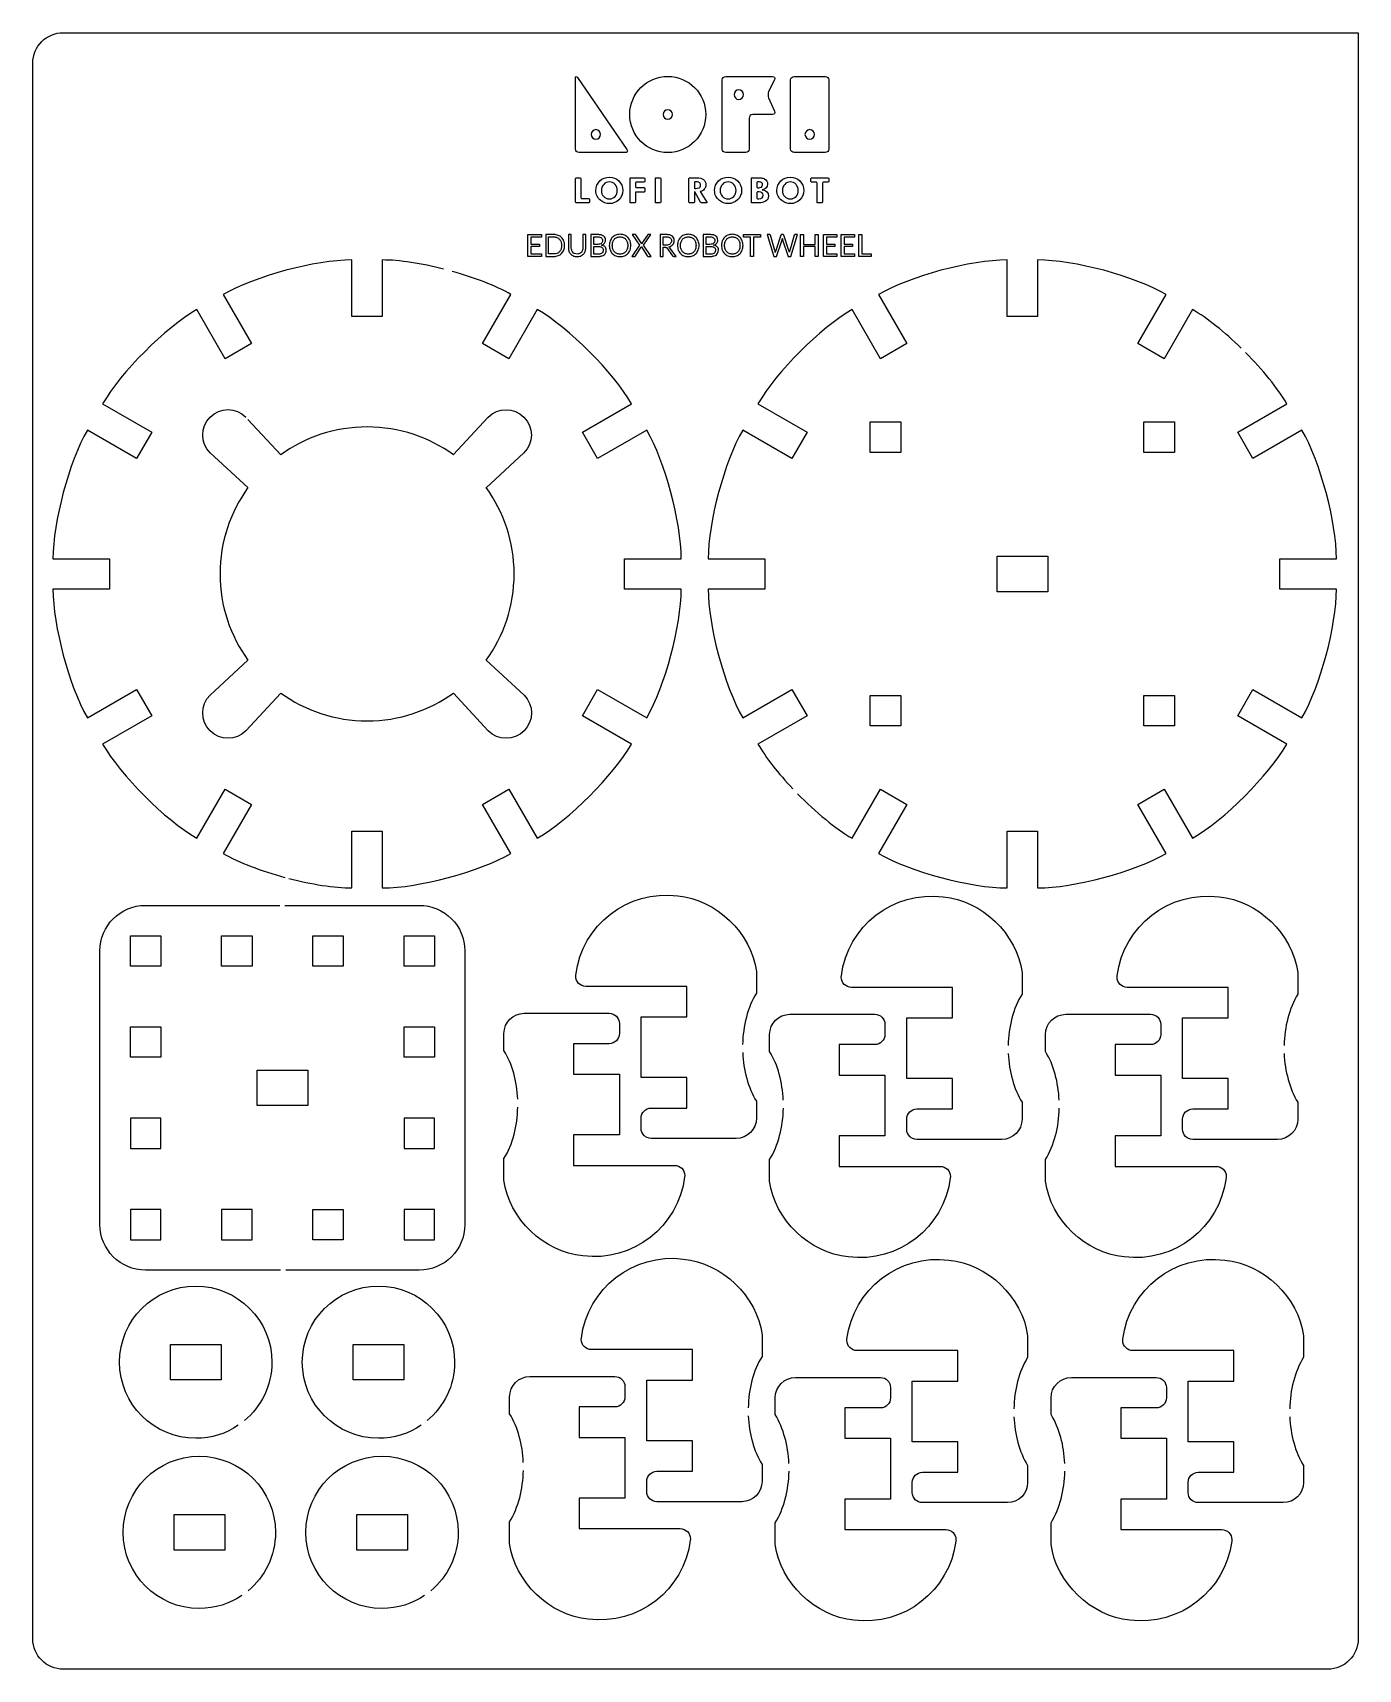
# Model space of a CAD drawing. Extents: x 83 to 214, y 138 to 299.
import ezdxf

# ---------------------------------------------------------------- set-up
doc = ezdxf.new("R2010")
doc.units = 0
doc.header["$MEASUREMENT"] = 0
doc.layers.add('LAYER_1', color=7, linetype='CONTINUOUS')

msp = doc.modelspace()

# ---------------------------------------------------------------- linework, layer by layer
at = {"layer": 'LAYER_1', "color": 5}
for points in [[(133.35, 279.27), (133.35, 279.03), (132.32, 279.03), (132.32, 278.32), (133.15, 278.32), (133.15, 278.09), (132.32, 278.09), (132.32, 277.36), (133.35, 277.36), (133.35, 277.12), (132.02, 277.12), (132.02, 279.27), (133.35, 279.27)], [(154.91, 279.27), (154.91, 279.03), (154.22, 279.03), (154.22, 277.12), (153.93, 277.12), (153.93, 279.03), (153.23, 279.03), (153.23, 279.27), (154.91, 279.27)], [(160.6, 277.12), (160.3, 277.12), (160.3, 278.1), (159.15, 278.1), (159.15, 277.12), (158.85, 277.12), (158.85, 279.27), (159.15, 279.27), (159.15, 278.31), (160.3, 278.31), (160.3, 279.27), (160.6, 279.27), (160.6, 277.12)], [(162.45, 279.27), (162.45, 279.03), (161.41, 279.03), (161.41, 278.32), (162.25, 278.32), (162.25, 278.09), (161.41, 278.09), (161.41, 277.36), (162.45, 277.36), (162.45, 277.12), (161.12, 277.12), (161.12, 279.27), (162.45, 279.27)], [(164.19, 279.27), (164.19, 279.03), (163.16, 279.03), (163.16, 278.32), (163.99, 278.32), (163.99, 278.09), (163.16, 278.09), (163.16, 277.36), (164.19, 277.36), (164.19, 277.12), (162.86, 277.12), (162.86, 279.27), (164.19, 279.27)], [(164.9, 277.37), (165.83, 277.37), (165.83, 277.12), (164.61, 277.12), (164.61, 279.27), (164.9, 279.27), (164.9, 277.37)]]:
    msp.add_lwpolyline(points, dxfattribs=at)
at = {"layer": 'LAYER_1', "color": 7}
for points in [[(128.1, 261.29), (124.67, 257.56)], [(104.45, 261.07), (107.68, 257.57)], [(165.73, 257.81), (165.73, 260.81), (168.73, 260.81), (168.73, 257.81), (165.73, 257.81)], [(192.68, 257.81), (192.68, 260.81), (195.67, 260.81), (195.67, 257.81), (192.68, 257.81)], [(100.73, 257.77), (104.45, 254.34)], [(131.63, 257.76), (127.9, 254.33)], [(178.21, 244.09), (178.21, 247.59), (183.2, 247.59), (183.2, 244.09), (178.21, 244.09)], [(100.72, 233.91), (104.45, 237.34)], [(131.64, 233.91), (127.91, 237.34)], [(104.25, 230.38), (107.68, 234.11)], [(128.11, 230.38), (124.68, 234.11)], [(168.73, 230.87), (165.73, 230.87), (165.73, 233.86), (168.73, 233.86), (168.73, 230.87)], [(195.67, 230.87), (192.68, 230.87), (192.68, 233.86), (195.67, 233.86), (195.67, 230.87)], [(92.87, 210.2), (95.86, 210.2)], [(92.87, 207.2), (92.87, 210.2)], [(95.86, 210.2), (95.86, 207.2)], [(101.85, 207.2), (101.85, 210.2)], [(101.85, 210.2), (104.85, 210.2)], [(104.85, 210.2), (104.85, 207.2)], [(110.84, 210.2), (113.83, 210.2)], [(110.84, 207.2), (110.84, 210.2)], [(113.83, 210.2), (113.83, 207.2)], [(119.82, 210.2), (122.81, 210.2)], [(119.82, 207.2), (119.82, 210.2)], [(122.81, 210.2), (122.81, 207.2)], [(95.86, 207.2), (92.87, 207.2)], [(104.85, 207.2), (101.85, 207.2)], [(113.83, 207.2), (110.84, 207.2)], [(122.81, 207.2), (119.82, 207.2)], [(92.87, 201.21), (95.86, 201.21)], [(92.87, 198.22), (92.87, 201.21)], [(95.86, 201.21), (95.86, 198.22)], [(119.82, 201.21), (122.81, 201.21)], [(119.82, 198.22), (119.82, 201.21)], [(122.81, 201.21), (122.81, 198.22)], [(95.86, 198.22), (92.87, 198.22)], [(105.35, 193.48), (105.35, 196.97), (110.34, 196.97), (110.34, 193.48), (105.35, 193.48)], [(122.81, 198.22), (119.82, 198.22)], [(92.87, 192.23), (92.87, 189.23)], [(95.86, 192.23), (92.87, 192.23)], [(95.86, 189.23), (95.86, 192.23)], [(122.81, 192.23), (119.82, 192.23)], [(119.82, 192.23), (119.82, 189.23)], [(122.81, 189.23), (122.81, 192.23)], [(92.87, 189.23), (95.86, 189.23)], [(119.82, 189.23), (122.81, 189.23)], [(92.87, 183.24), (92.87, 180.25)], [(95.86, 183.24), (92.87, 183.24)], [(95.86, 180.25), (95.86, 183.24)], [(104.85, 183.24), (101.85, 183.24)], [(101.85, 183.24), (101.85, 180.25)], [(104.85, 180.25), (104.85, 183.24)], [(113.83, 180.25), (110.84, 180.25), (110.84, 183.24), (113.83, 183.24), (113.83, 180.25)], [(119.82, 183.24), (119.82, 180.25)], [(122.81, 183.24), (119.82, 183.24)], [(122.81, 180.25), (122.81, 183.24)], [(92.87, 180.25), (95.86, 180.25)], [(101.85, 180.25), (104.85, 180.25)], [(119.82, 180.25), (122.81, 180.25)], [(96.81, 166.44), (96.81, 169.93), (101.8, 169.93), (101.8, 166.44), (96.81, 166.44)], [(114.8, 166.44), (114.8, 169.93), (119.79, 169.93), (119.79, 166.44), (114.8, 166.44)], [(97.17, 149.68), (97.17, 153.17), (102.16, 153.17), (102.16, 149.68), (97.17, 149.68)], [(115.16, 149.68), (115.16, 153.17), (120.15, 153.17), (120.15, 149.68), (115.16, 149.68)]]:
    msp.add_lwpolyline(points, dxfattribs=at)
for points, knots in [([(213.78, 299.16), (213.78, 299.16), (86.26, 299.16), (86.26, 299.16), (84.61, 299.16), (83.26, 297.81), (83.26, 296.16), (83.26, 296.16), (83.26, 140.94), (83.26, 140.94), (83.26, 139.29), (84.61, 137.94), (86.26, 137.94), (86.26, 137.94), (210.78, 137.94), (210.78, 137.94), (212.43, 137.94), (213.78, 139.29), (213.78, 140.94), (213.78, 140.94), (213.78, 299.16), (213.78, 299.16)], [0, 0, 0, 0, 1, 1, 1, 2, 2, 2, 3, 3, 3, 4, 4, 4, 5, 5, 5, 6, 6, 6, 7, 7, 7, 7]), ([(123.72, 275.87), (121.55, 276.43), (119.36, 276.77), (117.68, 276.77), (117.68, 276.77), (117.68, 271.19), (117.68, 271.19), (117.68, 271.19), (114.68, 271.19), (114.68, 271.19), (114.68, 271.19), (114.68, 276.77), (114.68, 276.77), (111.08, 276.77), (105.13, 275.18), (102.01, 273.37), (102.01, 273.37), (104.8, 268.54), (104.8, 268.54), (104.8, 268.54), (102.21, 267.04), (102.21, 267.04), (102.21, 267.04), (99.42, 271.88), (99.42, 271.88), (96.3, 270.08), (91.94, 265.72), (90.14, 262.6), (90.14, 262.6), (94.98, 259.81), (94.98, 259.81), (94.98, 259.81), (93.48, 257.22), (93.48, 257.22), (93.48, 257.22), (88.64, 260.01), (88.64, 260.01), (86.84, 256.89), (85.25, 250.94), (85.25, 247.34), (85.25, 247.34), (90.83, 247.34), (90.83, 247.34), (90.83, 247.34), (90.83, 244.34), (90.83, 244.34), (90.83, 244.34), (85.25, 244.34), (85.25, 244.34), (85.25, 240.74), (86.84, 234.79), (88.64, 231.67), (88.64, 231.67), (93.48, 234.46), (93.48, 234.46), (93.48, 234.46), (94.98, 231.87), (94.98, 231.87), (94.98, 231.87), (90.14, 229.08), (90.14, 229.08), (91.94, 225.96), (96.3, 221.6), (99.42, 219.8), (99.42, 219.8), (102.21, 224.64), (102.21, 224.64), (102.21, 224.64), (104.8, 223.14), (104.8, 223.14), (104.8, 223.14), (102.01, 218.3), (102.01, 218.3), (103.55, 217.41), (105.78, 216.57), (108.08, 215.95)], [0, 0, 0, 0, 1, 1, 1, 2, 2, 2, 3, 3, 3, 4, 4, 4, 5, 5, 5, 6, 6, 6, 7, 7, 7, 8, 8, 8, 9, 9, 9, 10, 10, 10, 11, 11, 11, 12, 12, 12, 13, 13, 13, 14, 14, 14, 15, 15, 15, 16, 16, 16, 17, 17, 17, 18, 18, 18, 19, 19, 19, 20, 20, 20, 21, 21, 21, 22, 22, 22, 23, 23, 23, 24, 24, 24, 25, 25, 25, 25]), ([(202.24, 268.09), (200.64, 269.65), (198.92, 271.04), (197.46, 271.88), (197.46, 271.88), (194.68, 267.04), (194.68, 267.04), (194.68, 267.04), (192.08, 268.54), (192.08, 268.54), (192.08, 268.54), (194.87, 273.37), (194.87, 273.37), (191.76, 275.18), (185.8, 276.77), (182.2, 276.77), (182.2, 276.77), (182.2, 271.19), (182.2, 271.19), (182.2, 271.19), (179.2, 271.19), (179.2, 271.19), (179.2, 271.19), (179.2, 276.77), (179.2, 276.77), (175.6, 276.77), (169.65, 275.18), (166.54, 273.37), (166.54, 273.37), (169.33, 268.54), (169.33, 268.54), (169.33, 268.54), (166.73, 267.04), (166.73, 267.04), (166.73, 267.04), (163.94, 271.88), (163.94, 271.88), (160.82, 270.08), (156.46, 265.72), (154.67, 262.6), (154.67, 262.6), (159.5, 259.81), (159.5, 259.81), (159.5, 259.81), (158, 257.22), (158, 257.22), (158, 257.22), (153.17, 260.01), (153.17, 260.01), (151.36, 256.89), (149.77, 250.94), (149.77, 247.34), (149.77, 247.34), (155.35, 247.34), (155.35, 247.34), (155.35, 247.34), (155.35, 244.34), (155.35, 244.34), (155.35, 244.34), (149.77, 244.34), (149.77, 244.34), (149.77, 240.74), (151.36, 234.79), (153.17, 231.67), (153.17, 231.67), (158, 234.46), (158, 234.46), (158, 234.46), (159.5, 231.87), (159.5, 231.87), (159.5, 231.87), (154.67, 229.08), (154.67, 229.08), (155.44, 227.74), (156.68, 226.17), (158.1, 224.67)], [0, 0, 0, 0, 1, 1, 1, 2, 2, 2, 3, 3, 3, 4, 4, 4, 5, 5, 5, 6, 6, 6, 7, 7, 7, 8, 8, 8, 9, 9, 9, 10, 10, 10, 11, 11, 11, 12, 12, 12, 13, 13, 13, 14, 14, 14, 15, 15, 15, 16, 16, 16, 17, 17, 17, 18, 18, 18, 19, 19, 19, 20, 20, 20, 21, 21, 21, 22, 22, 22, 23, 23, 23, 24, 24, 24, 25, 25, 25, 25]), ([(108.48, 215.85), (110.71, 215.27), (112.96, 214.91), (114.68, 214.91), (114.68, 214.91), (114.68, 220.49), (114.68, 220.49), (114.68, 220.49), (117.68, 220.49), (117.68, 220.49), (117.68, 220.49), (117.68, 214.91), (117.68, 214.91), (121.28, 214.9), (127.23, 216.5), (130.35, 218.3), (130.35, 218.3), (127.56, 223.14), (127.56, 223.14), (127.56, 223.14), (130.15, 224.64), (130.15, 224.64), (130.15, 224.64), (132.94, 219.8), (132.94, 219.8), (136.06, 221.6), (140.42, 225.96), (142.22, 229.08), (142.22, 229.08), (137.38, 231.87), (137.38, 231.87), (137.38, 231.87), (138.88, 234.46), (138.88, 234.46), (138.88, 234.46), (143.72, 231.67), (143.72, 231.67), (145.52, 234.79), (147.12, 240.74), (147.11, 244.34), (147.11, 244.34), (141.53, 244.34), (141.53, 244.34), (141.53, 244.34), (141.53, 247.34), (141.53, 247.34), (141.53, 247.34), (147.11, 247.34), (147.11, 247.34), (147.12, 250.94), (145.52, 256.89), (143.72, 260.01), (143.72, 260.01), (138.88, 257.22), (138.88, 257.22), (138.88, 257.22), (137.38, 259.81), (137.38, 259.81), (137.38, 259.81), (142.22, 262.6), (142.22, 262.6), (140.42, 265.72), (136.06, 270.08), (132.94, 271.88), (132.94, 271.88), (130.15, 267.04), (130.15, 267.04), (130.15, 267.04), (127.56, 268.54), (127.56, 268.54), (127.56, 268.54), (130.35, 273.37), (130.35, 273.37), (128.87, 274.23), (126.75, 275.04), (124.55, 275.65)], [0, 0, 0, 0, 1, 1, 1, 2, 2, 2, 3, 3, 3, 4, 4, 4, 5, 5, 5, 6, 6, 6, 7, 7, 7, 8, 8, 8, 9, 9, 9, 10, 10, 10, 11, 11, 11, 12, 12, 12, 13, 13, 13, 14, 14, 14, 15, 15, 15, 16, 16, 16, 17, 17, 17, 18, 18, 18, 19, 19, 19, 20, 20, 20, 21, 21, 21, 22, 22, 22, 23, 23, 23, 24, 24, 24, 25, 25, 25, 25]), ([(158.57, 224.18), (160.34, 222.38), (162.31, 220.74), (163.94, 219.8), (163.94, 219.8), (166.73, 224.64), (166.73, 224.64), (166.73, 224.64), (169.33, 223.14), (169.33, 223.14), (169.33, 223.14), (166.54, 218.3), (166.54, 218.3), (169.65, 216.5), (175.6, 214.9), (179.2, 214.91), (179.2, 214.91), (179.2, 220.49), (179.2, 220.49), (179.2, 220.49), (182.2, 220.49), (182.2, 220.49), (182.2, 220.49), (182.2, 214.91), (182.2, 214.91), (185.8, 214.9), (191.76, 216.5), (194.87, 218.3), (194.87, 218.3), (192.08, 223.14), (192.08, 223.14), (192.08, 223.14), (194.68, 224.64), (194.68, 224.64), (194.68, 224.64), (197.46, 219.8), (197.46, 219.8), (200.59, 221.6), (204.94, 225.96), (206.74, 229.08), (206.74, 229.08), (201.91, 231.87), (201.91, 231.87), (201.91, 231.87), (203.41, 234.46), (203.41, 234.46), (203.41, 234.46), (208.24, 231.67), (208.24, 231.67), (210.04, 234.79), (211.64, 240.74), (211.63, 244.34), (211.63, 244.34), (206.05, 244.34), (206.05, 244.34), (206.05, 244.34), (206.05, 247.34), (206.05, 247.34), (206.05, 247.34), (211.63, 247.34), (211.63, 247.34), (211.64, 250.94), (210.04, 256.89), (208.24, 260.01), (208.24, 260.01), (203.41, 257.22), (203.41, 257.22), (203.41, 257.22), (201.91, 259.81), (201.91, 259.81), (201.91, 259.81), (206.74, 262.6), (206.74, 262.6), (205.86, 264.14), (204.35, 265.97), (202.68, 267.65)], [0, 0, 0, 0, 1, 1, 1, 2, 2, 2, 3, 3, 3, 4, 4, 4, 5, 5, 5, 6, 6, 6, 7, 7, 7, 8, 8, 8, 9, 9, 9, 10, 10, 10, 11, 11, 11, 12, 12, 12, 13, 13, 13, 14, 14, 14, 15, 15, 15, 16, 16, 16, 17, 17, 17, 18, 18, 18, 19, 19, 19, 20, 20, 20, 21, 21, 21, 22, 22, 22, 23, 23, 23, 24, 24, 24, 25, 25, 25, 25]), ([(100.73, 257.77), (99.75, 258.74), (99.75, 260.32), (100.73, 261.29), (101.7, 262.27), (103.28, 262.27), (104.25, 261.29)], [0, 0, 0, 0, 1, 1, 1, 2, 2, 2, 2]), ([(128.1, 261.29), (129.07, 262.26), (130.65, 262.26), (131.63, 261.29), (132.6, 260.31), (132.6, 258.73), (131.63, 257.76)], [0, 0, 0, 0, 1, 1, 1, 2, 2, 2, 2]), ([(124.68, 257.57), (122.29, 259.3), (119.36, 260.32), (116.18, 260.32), (113, 260.32), (110.07, 259.3), (107.68, 257.57)], [0, 0, 0, 0, 1, 1, 1, 2, 2, 2, 2]), ([(104.45, 254.34), (102.72, 251.95), (101.7, 249.02), (101.7, 245.84), (101.7, 242.66), (102.72, 239.73), (104.45, 237.34)], [0, 0, 0, 0, 1, 1, 1, 2, 2, 2, 2]), ([(127.91, 237.34), (129.64, 239.73), (130.66, 242.66), (130.66, 245.84), (130.66, 249.01), (129.64, 251.95), (127.91, 254.34)], [0, 0, 0, 0, 1, 1, 1, 2, 2, 2, 2]), ([(104.25, 230.38), (103.28, 229.41), (101.7, 229.41), (100.72, 230.38), (99.75, 231.36), (99.75, 232.94), (100.72, 233.91)], [0, 0, 0, 0, 1, 1, 1, 2, 2, 2, 2]), ([(107.68, 234.11), (110.07, 232.38), (113.01, 231.36), (116.18, 231.36), (119.36, 231.36), (122.29, 232.38), (124.68, 234.11)], [0, 0, 0, 0, 1, 1, 1, 2, 2, 2, 2]), ([(131.64, 233.91), (132.61, 232.94), (132.61, 231.36), (131.64, 230.38), (130.66, 229.41), (129.08, 229.41), (128.11, 230.38)], [0, 0, 0, 0, 1, 1, 1, 2, 2, 2, 2]), ([(153.17, 198.7), (153.24, 196.95), (153.69, 195.23), (154.52, 193.89), (154.52, 193.89), (154.52, 192.22), (154.52, 192.22), (154.52, 191.12), (153.62, 190.23), (152.52, 190.23), (152.52, 190.23), (150.59, 190.23), (150.59, 190.23), (150.59, 190.23), (144.16, 190.23), (144.16, 190.23), (143.61, 190.23), (143.16, 190.67), (143.16, 191.23), (143.16, 191.23), (143.16, 192.22), (143.16, 192.22), (143.16, 192.78), (143.61, 193.22), (144.16, 193.22), (144.16, 193.22), (147.66, 193.22), (147.66, 193.22), (147.66, 193.22), (147.66, 196.22), (147.66, 196.22), (147.66, 196.22), (143.16, 196.22), (143.16, 196.22), (143.16, 196.22), (143.16, 202.21), (143.16, 202.21), (143.16, 202.21), (147.66, 202.21), (147.66, 202.21), (147.66, 202.21), (147.66, 205.21), (147.66, 205.21), (147.66, 205.21), (137.72, 205.21), (137.72, 205.21), (137.17, 205.21), (136.72, 205.66), (136.72, 206.21), (136.72, 206.24), (136.72, 206.3), (136.73, 206.33), (137.35, 211.26), (141.84, 214.75), (146.77, 214.13), (150.57, 213.77), (154.02, 210.46), (154.52, 206.67), (154.52, 206.67), (154.52, 204.54), (154.52, 204.54), (153.65, 203.14), (153.2, 201.31), (153.16, 199.47)], [0, 0, 0, 0, 1, 1, 1, 2, 2, 2, 3, 3, 3, 4, 4, 4, 5, 5, 5, 6, 6, 6, 7, 7, 7, 8, 8, 8, 9, 9, 9, 10, 10, 10, 11, 11, 11, 12, 12, 12, 13, 13, 13, 14, 14, 14, 15, 15, 15, 16, 16, 16, 17, 17, 17, 18, 18, 18, 19, 19, 19, 20, 20, 20, 21, 21, 21, 21]), ([(179.32, 198.6), (179.4, 196.85), (179.85, 195.13), (180.67, 193.79), (180.67, 193.79), (180.67, 192.13), (180.67, 192.13), (180.67, 191.03), (179.78, 190.13), (178.67, 190.13), (178.67, 190.13), (176.75, 190.13), (176.75, 190.13), (176.75, 190.13), (170.32, 190.13), (170.32, 190.13), (169.76, 190.13), (169.32, 190.58), (169.32, 191.13), (169.32, 191.13), (169.32, 192.13), (169.32, 192.13), (169.32, 192.68), (169.76, 193.13), (170.32, 193.13), (170.32, 193.13), (173.81, 193.13), (173.81, 193.13), (173.81, 193.13), (173.81, 196.12), (173.81, 196.12), (173.81, 196.12), (169.32, 196.12), (169.32, 196.12), (169.32, 196.12), (169.32, 202.12), (169.32, 202.12), (169.32, 202.12), (173.81, 202.12), (173.81, 202.12), (173.81, 202.12), (173.81, 205.11), (173.81, 205.11), (173.81, 205.11), (163.87, 205.11), (163.87, 205.11), (163.32, 205.11), (162.87, 205.56), (162.87, 206.11), (162.87, 206.15), (162.87, 206.21), (162.88, 206.24), (163.5, 211.16), (168, 214.65), (172.92, 214.03), (176.73, 213.68), (180.17, 210.36), (180.67, 206.57), (180.67, 206.57), (180.67, 204.45), (180.67, 204.45), (179.8, 203.04), (179.35, 201.22), (179.31, 199.37)], [0, 0, 0, 0, 1, 1, 1, 2, 2, 2, 3, 3, 3, 4, 4, 4, 5, 5, 5, 6, 6, 6, 7, 7, 7, 8, 8, 8, 9, 9, 9, 10, 10, 10, 11, 11, 11, 12, 12, 12, 13, 13, 13, 14, 14, 14, 15, 15, 15, 16, 16, 16, 17, 17, 17, 18, 18, 18, 19, 19, 19, 20, 20, 20, 21, 21, 21, 21]), ([(206.48, 198.6), (206.56, 196.85), (207.01, 195.13), (207.83, 193.79), (207.83, 193.79), (207.83, 192.13), (207.83, 192.13), (207.83, 191.03), (206.94, 190.13), (205.83, 190.13), (205.83, 190.13), (203.91, 190.13), (203.91, 190.13), (203.91, 190.13), (197.48, 190.13), (197.48, 190.13), (196.93, 190.13), (196.48, 190.58), (196.48, 191.13), (196.48, 191.13), (196.48, 192.13), (196.48, 192.13), (196.48, 192.68), (196.93, 193.13), (197.48, 193.13), (197.48, 193.13), (200.97, 193.13), (200.97, 193.13), (200.97, 193.13), (200.97, 196.12), (200.97, 196.12), (200.97, 196.12), (196.48, 196.12), (196.48, 196.12), (196.48, 196.12), (196.48, 202.12), (196.48, 202.12), (196.48, 202.12), (200.97, 202.12), (200.97, 202.12), (200.97, 202.12), (200.97, 205.11), (200.97, 205.11), (200.97, 205.11), (191.03, 205.11), (191.03, 205.11), (190.48, 205.11), (190.03, 205.56), (190.03, 206.11), (190.03, 206.15), (190.04, 206.21), (190.04, 206.24), (190.66, 211.16), (195.16, 214.65), (200.08, 214.03), (203.89, 213.68), (207.33, 210.36), (207.83, 206.57), (207.83, 206.57), (207.83, 204.45), (207.83, 204.45), (206.97, 203.04), (206.51, 201.22), (206.48, 199.37)], [0, 0, 0, 0, 1, 1, 1, 2, 2, 2, 3, 3, 3, 4, 4, 4, 5, 5, 5, 6, 6, 6, 7, 7, 7, 8, 8, 8, 9, 9, 9, 10, 10, 10, 11, 11, 11, 12, 12, 12, 13, 13, 13, 14, 14, 14, 15, 15, 15, 16, 16, 16, 17, 17, 17, 18, 18, 18, 19, 19, 19, 20, 20, 20, 21, 21, 21, 21]), ([(107.64, 177.25), (107.64, 177.25), (94.36, 177.25), (94.36, 177.25), (91.89, 177.25), (89.87, 179.28), (89.87, 181.75), (89.87, 181.75), (89.87, 208.7), (89.87, 208.7), (89.87, 211.17), (91.89, 213.19), (94.36, 213.19), (94.36, 213.19), (107.6, 213.19), (107.6, 213.19)], [0, 0, 0, 0, 1, 1, 1, 2, 2, 2, 3, 3, 3, 4, 4, 4, 5, 5, 5, 5]), ([(108.08, 213.19), (108.08, 213.19), (121.32, 213.19), (121.32, 213.19), (123.79, 213.19), (125.81, 211.17), (125.81, 208.7), (125.81, 208.7), (125.81, 181.75), (125.81, 181.75), (125.81, 179.28), (123.79, 177.25), (121.32, 177.25), (121.32, 177.25), (108.17, 177.25), (108.17, 177.25)], [0, 0, 0, 0, 1, 1, 1, 2, 2, 2, 3, 3, 3, 4, 4, 4, 5, 5, 5, 5]), ([(131.01, 194.09), (130.94, 195.84), (130.49, 197.56), (129.66, 198.9), (129.66, 198.9), (129.66, 200.56), (129.66, 200.56), (129.66, 201.67), (130.56, 202.56), (131.66, 202.56), (131.66, 202.56), (133.59, 202.56), (133.59, 202.56), (133.59, 202.56), (140.02, 202.56), (140.02, 202.56), (140.57, 202.56), (141.02, 202.11), (141.02, 201.56), (141.02, 201.56), (141.02, 200.56), (141.02, 200.56), (141.02, 200.01), (140.57, 199.56), (140.02, 199.56), (140.02, 199.56), (136.52, 199.56), (136.52, 199.56), (136.52, 199.56), (136.52, 196.57), (136.52, 196.57), (136.52, 196.57), (141.02, 196.57), (141.02, 196.57), (141.02, 196.57), (141.02, 190.57), (141.02, 190.57), (141.02, 190.57), (136.52, 190.57), (136.52, 190.57), (136.52, 190.57), (136.52, 187.58), (136.52, 187.58), (136.52, 187.58), (146.46, 187.58), (146.46, 187.58), (147.01, 187.58), (147.46, 187.13), (147.46, 186.58), (147.46, 186.55), (147.46, 186.48), (147.45, 186.45), (146.83, 181.53), (142.34, 178.04), (137.41, 178.66), (133.61, 179.01), (130.16, 182.33), (129.66, 186.12), (129.66, 186.12), (129.66, 188.24), (129.66, 188.24), (130.53, 189.65), (130.98, 191.47), (131.02, 193.32)], [0, 0, 0, 0, 1, 1, 1, 2, 2, 2, 3, 3, 3, 4, 4, 4, 5, 5, 5, 6, 6, 6, 7, 7, 7, 8, 8, 8, 9, 9, 9, 10, 10, 10, 11, 11, 11, 12, 12, 12, 13, 13, 13, 14, 14, 14, 15, 15, 15, 16, 16, 16, 17, 17, 17, 18, 18, 18, 19, 19, 19, 20, 20, 20, 21, 21, 21, 21]), ([(157.16, 193.99), (157.09, 195.74), (156.64, 197.46), (155.82, 198.8), (155.82, 198.8), (155.82, 200.47), (155.82, 200.47), (155.82, 201.57), (156.71, 202.46), (157.81, 202.46), (157.81, 202.46), (159.74, 202.46), (159.74, 202.46), (159.74, 202.46), (166.17, 202.46), (166.17, 202.46), (166.72, 202.46), (167.17, 202.02), (167.17, 201.47), (167.17, 201.47), (167.17, 200.47), (167.17, 200.47), (167.17, 199.92), (166.72, 199.47), (166.17, 199.47), (166.17, 199.47), (162.68, 199.47), (162.68, 199.47), (162.68, 199.47), (162.68, 196.47), (162.68, 196.47), (162.68, 196.47), (167.17, 196.47), (167.17, 196.47), (167.17, 196.47), (167.17, 190.48), (167.17, 190.48), (167.17, 190.48), (162.68, 190.48), (162.68, 190.48), (162.68, 190.48), (162.68, 187.48), (162.68, 187.48), (162.68, 187.48), (172.62, 187.48), (172.62, 187.48), (173.17, 187.48), (173.62, 187.03), (173.62, 186.48), (173.62, 186.45), (173.61, 186.39), (173.61, 186.36), (172.99, 181.43), (168.49, 177.94), (163.56, 178.56), (159.76, 178.92), (156.32, 182.23), (155.82, 186.02), (155.82, 186.02), (155.82, 188.15), (155.82, 188.15), (156.68, 189.55), (157.13, 191.38), (157.17, 193.22)], [0, 0, 0, 0, 1, 1, 1, 2, 2, 2, 3, 3, 3, 4, 4, 4, 5, 5, 5, 6, 6, 6, 7, 7, 7, 8, 8, 8, 9, 9, 9, 10, 10, 10, 11, 11, 11, 12, 12, 12, 13, 13, 13, 14, 14, 14, 15, 15, 15, 16, 16, 16, 17, 17, 17, 18, 18, 18, 19, 19, 19, 20, 20, 20, 21, 21, 21, 21]), ([(184.33, 193.99), (184.25, 195.74), (183.8, 197.46), (182.98, 198.8), (182.98, 198.8), (182.98, 200.47), (182.98, 200.47), (182.98, 201.57), (183.87, 202.46), (184.98, 202.46), (184.98, 202.46), (186.9, 202.46), (186.9, 202.46), (186.9, 202.46), (193.33, 202.46), (193.33, 202.46), (193.89, 202.46), (194.33, 202.02), (194.33, 201.47), (194.33, 201.47), (194.33, 200.47), (194.33, 200.47), (194.33, 199.92), (193.89, 199.47), (193.33, 199.47), (193.33, 199.47), (189.84, 199.47), (189.84, 199.47), (189.84, 199.47), (189.84, 196.47), (189.84, 196.47), (189.84, 196.47), (194.33, 196.47), (194.33, 196.47), (194.33, 196.47), (194.33, 190.48), (194.33, 190.48), (194.33, 190.48), (189.84, 190.48), (189.84, 190.48), (189.84, 190.48), (189.84, 187.48), (189.84, 187.48), (189.84, 187.48), (199.78, 187.48), (199.78, 187.48), (200.33, 187.48), (200.78, 187.03), (200.78, 186.48), (200.78, 186.45), (200.77, 186.39), (200.77, 186.36), (200.15, 181.43), (195.65, 177.94), (190.73, 178.56), (186.92, 178.92), (183.48, 182.23), (182.98, 186.02), (182.98, 186.02), (182.98, 188.15), (182.98, 188.15), (183.85, 189.55), (184.3, 191.38), (184.34, 193.22)], [0, 0, 0, 0, 1, 1, 1, 2, 2, 2, 3, 3, 3, 4, 4, 4, 5, 5, 5, 6, 6, 6, 7, 7, 7, 8, 8, 8, 9, 9, 9, 10, 10, 10, 11, 11, 11, 12, 12, 12, 13, 13, 13, 14, 14, 14, 15, 15, 15, 16, 16, 16, 17, 17, 17, 18, 18, 18, 19, 19, 19, 20, 20, 20, 21, 21, 21, 21]), ([(153.72, 162.91), (153.8, 161.16), (154.25, 159.45), (155.07, 158.11), (155.07, 158.11), (155.07, 156.44), (155.07, 156.44), (155.07, 155.34), (154.18, 154.44), (153.07, 154.44), (153.07, 154.44), (151.15, 154.44), (151.15, 154.44), (151.15, 154.44), (144.72, 154.44), (144.72, 154.44), (144.16, 154.44), (143.72, 154.89), (143.72, 155.44), (143.72, 155.44), (143.72, 156.44), (143.72, 156.44), (143.72, 156.99), (144.16, 157.44), (144.72, 157.44), (144.72, 157.44), (148.21, 157.44), (148.21, 157.44), (148.21, 157.44), (148.21, 160.44), (148.21, 160.44), (148.21, 160.44), (143.72, 160.44), (143.72, 160.44), (143.72, 160.44), (143.72, 166.43), (143.72, 166.43), (143.72, 166.43), (148.21, 166.43), (148.21, 166.43), (148.21, 166.43), (148.21, 169.43), (148.21, 169.43), (148.21, 169.43), (138.27, 169.43), (138.27, 169.43), (137.72, 169.43), (137.27, 169.87), (137.27, 170.43), (137.27, 170.46), (137.28, 170.52), (137.28, 170.55), (137.9, 175.48), (142.4, 178.97), (147.32, 178.35), (151.13, 177.99), (154.57, 174.67), (155.07, 170.89), (155.07, 170.89), (155.07, 168.76), (155.07, 168.76), (154.2, 167.35), (153.75, 165.53), (153.71, 163.69)], [0, 0, 0, 0, 1, 1, 1, 2, 2, 2, 3, 3, 3, 4, 4, 4, 5, 5, 5, 6, 6, 6, 7, 7, 7, 8, 8, 8, 9, 9, 9, 10, 10, 10, 11, 11, 11, 12, 12, 12, 13, 13, 13, 14, 14, 14, 15, 15, 15, 16, 16, 16, 17, 17, 17, 18, 18, 18, 19, 19, 19, 20, 20, 20, 21, 21, 21, 21]), ([(179.88, 162.82), (179.95, 161.07), (180.4, 159.35), (181.22, 158.01), (181.22, 158.01), (181.22, 156.35), (181.22, 156.35), (181.22, 155.24), (180.33, 154.35), (179.23, 154.35), (179.23, 154.35), (177.3, 154.35), (177.3, 154.35), (177.3, 154.35), (170.87, 154.35), (170.87, 154.35), (170.32, 154.35), (169.87, 154.79), (169.87, 155.35), (169.87, 155.35), (169.87, 156.35), (169.87, 156.35), (169.87, 156.9), (170.32, 157.34), (170.87, 157.34), (170.87, 157.34), (174.36, 157.34), (174.36, 157.34), (174.36, 157.34), (174.36, 160.34), (174.36, 160.34), (174.36, 160.34), (169.87, 160.34), (169.87, 160.34), (169.87, 160.34), (169.87, 166.33), (169.87, 166.33), (169.87, 166.33), (174.36, 166.33), (174.36, 166.33), (174.36, 166.33), (174.36, 169.33), (174.36, 169.33), (174.36, 169.33), (164.42, 169.33), (164.42, 169.33), (163.87, 169.33), (163.43, 169.78), (163.43, 170.33), (163.43, 170.36), (163.43, 170.42), (163.43, 170.45), (164.05, 175.38), (168.55, 178.87), (173.48, 178.25), (177.28, 177.89), (180.72, 174.58), (181.22, 170.79), (181.22, 170.79), (181.22, 168.67), (181.22, 168.67), (180.36, 167.26), (179.91, 165.43), (179.87, 163.59)], [0, 0, 0, 0, 1, 1, 1, 2, 2, 2, 3, 3, 3, 4, 4, 4, 5, 5, 5, 6, 6, 6, 7, 7, 7, 8, 8, 8, 9, 9, 9, 10, 10, 10, 11, 11, 11, 12, 12, 12, 13, 13, 13, 14, 14, 14, 15, 15, 15, 16, 16, 16, 17, 17, 17, 18, 18, 18, 19, 19, 19, 20, 20, 20, 21, 21, 21, 21]), ([(207.04, 162.82), (207.11, 161.07), (207.56, 159.35), (208.39, 158.01), (208.39, 158.01), (208.39, 156.35), (208.39, 156.35), (208.39, 155.24), (207.49, 154.35), (206.39, 154.35), (206.39, 154.35), (204.46, 154.35), (204.46, 154.35), (204.46, 154.35), (198.03, 154.35), (198.03, 154.35), (197.48, 154.35), (197.03, 154.79), (197.03, 155.35), (197.03, 155.35), (197.03, 156.35), (197.03, 156.35), (197.03, 156.9), (197.48, 157.34), (198.03, 157.34), (198.03, 157.34), (201.53, 157.34), (201.53, 157.34), (201.53, 157.34), (201.53, 160.34), (201.53, 160.34), (201.53, 160.34), (197.03, 160.34), (197.03, 160.34), (197.03, 160.34), (197.03, 166.33), (197.03, 166.33), (197.03, 166.33), (201.53, 166.33), (201.53, 166.33), (201.53, 166.33), (201.53, 169.33), (201.53, 169.33), (201.53, 169.33), (191.59, 169.33), (191.59, 169.33), (191.04, 169.33), (190.59, 169.78), (190.59, 170.33), (190.59, 170.36), (190.59, 170.42), (190.6, 170.45), (191.22, 175.38), (195.71, 178.87), (200.64, 178.25), (204.44, 177.89), (207.89, 174.58), (208.39, 170.79), (208.39, 170.79), (208.39, 168.67), (208.39, 168.67), (207.52, 167.26), (207.07, 165.43), (207.03, 163.59)], [0, 0, 0, 0, 1, 1, 1, 2, 2, 2, 3, 3, 3, 4, 4, 4, 5, 5, 5, 6, 6, 6, 7, 7, 7, 8, 8, 8, 9, 9, 9, 10, 10, 10, 11, 11, 11, 12, 12, 12, 13, 13, 13, 14, 14, 14, 15, 15, 15, 16, 16, 16, 17, 17, 17, 18, 18, 18, 19, 19, 19, 20, 20, 20, 21, 21, 21, 21]), ([(103.5, 161.97), (102.31, 161.16), (100.86, 160.69), (99.31, 160.69), (95.17, 160.69), (91.81, 164.05), (91.81, 168.19), (91.81, 172.33), (95.17, 175.69), (99.31, 175.69), (103.45, 175.69), (106.81, 172.33), (106.81, 168.19), (106.81, 165.87), (105.76, 163.8), (104.11, 162.43)], [0, 0, 0, 0, 1, 1, 1, 2, 2, 2, 3, 3, 3, 4, 4, 4, 5, 5, 5, 5]), ([(121.49, 161.97), (120.3, 161.16), (118.85, 160.69), (117.3, 160.69), (113.16, 160.69), (109.8, 164.05), (109.8, 168.19), (109.8, 172.33), (113.16, 175.69), (117.3, 175.69), (121.44, 175.69), (124.8, 172.33), (124.8, 168.19), (124.8, 165.87), (123.75, 163.8), (122.1, 162.43)], [0, 0, 0, 0, 1, 1, 1, 2, 2, 2, 3, 3, 3, 4, 4, 4, 5, 5, 5, 5]), ([(131.56, 158.3), (131.49, 160.06), (131.04, 161.77), (130.22, 163.11), (130.22, 163.11), (130.22, 164.78), (130.22, 164.78), (130.22, 165.88), (131.11, 166.78), (132.22, 166.78), (132.22, 166.78), (134.14, 166.78), (134.14, 166.78), (134.14, 166.78), (140.57, 166.78), (140.57, 166.78), (141.12, 166.78), (141.57, 166.33), (141.57, 165.78), (141.57, 165.78), (141.57, 164.78), (141.57, 164.78), (141.57, 164.23), (141.12, 163.78), (140.57, 163.78), (140.57, 163.78), (137.08, 163.78), (137.08, 163.78), (137.08, 163.78), (137.08, 160.78), (137.08, 160.78), (137.08, 160.78), (141.57, 160.78), (141.57, 160.78), (141.57, 160.78), (141.57, 154.79), (141.57, 154.79), (141.57, 154.79), (137.08, 154.79), (137.08, 154.79), (137.08, 154.79), (137.08, 151.79), (137.08, 151.79), (137.08, 151.79), (147.02, 151.79), (147.02, 151.79), (147.57, 151.79), (148.02, 151.35), (148.02, 150.79), (148.02, 150.76), (148.01, 150.7), (148.01, 150.67), (147.39, 145.74), (142.89, 142.25), (137.96, 142.87), (134.16, 143.23), (130.72, 146.55), (130.22, 150.33), (130.22, 150.33), (130.22, 152.46), (130.22, 152.46), (131.08, 153.87), (131.54, 155.69), (131.57, 157.53)], [0, 0, 0, 0, 1, 1, 1, 2, 2, 2, 3, 3, 3, 4, 4, 4, 5, 5, 5, 6, 6, 6, 7, 7, 7, 8, 8, 8, 9, 9, 9, 10, 10, 10, 11, 11, 11, 12, 12, 12, 13, 13, 13, 14, 14, 14, 15, 15, 15, 16, 16, 16, 17, 17, 17, 18, 18, 18, 19, 19, 19, 20, 20, 20, 21, 21, 21, 21]), ([(157.72, 158.21), (157.64, 159.96), (157.19, 161.68), (156.37, 163.02), (156.37, 163.02), (156.37, 164.68), (156.37, 164.68), (156.37, 165.79), (157.27, 166.68), (158.37, 166.68), (158.37, 166.68), (160.29, 166.68), (160.29, 166.68), (160.29, 166.68), (166.73, 166.68), (166.73, 166.68), (167.28, 166.68), (167.72, 166.23), (167.72, 165.68), (167.72, 165.68), (167.72, 164.68), (167.72, 164.68), (167.72, 164.13), (167.28, 163.68), (166.73, 163.68), (166.73, 163.68), (163.23, 163.68), (163.23, 163.68), (163.23, 163.68), (163.23, 160.69), (163.23, 160.69), (163.23, 160.69), (167.72, 160.69), (167.72, 160.69), (167.72, 160.69), (167.72, 154.69), (167.72, 154.69), (167.72, 154.69), (163.23, 154.69), (163.23, 154.69), (163.23, 154.69), (163.23, 151.7), (163.23, 151.7), (163.23, 151.7), (173.17, 151.7), (173.17, 151.7), (173.72, 151.7), (174.17, 151.25), (174.17, 150.7), (174.17, 150.67), (174.17, 150.61), (174.16, 150.57), (173.54, 145.65), (169.04, 142.16), (164.12, 142.78), (160.31, 143.14), (156.87, 146.45), (156.37, 150.24), (156.37, 150.24), (156.37, 152.36), (156.37, 152.36), (157.24, 153.77), (157.69, 155.6), (157.73, 157.44)], [0, 0, 0, 0, 1, 1, 1, 2, 2, 2, 3, 3, 3, 4, 4, 4, 5, 5, 5, 6, 6, 6, 7, 7, 7, 8, 8, 8, 9, 9, 9, 10, 10, 10, 11, 11, 11, 12, 12, 12, 13, 13, 13, 14, 14, 14, 15, 15, 15, 16, 16, 16, 17, 17, 17, 18, 18, 18, 19, 19, 19, 20, 20, 20, 21, 21, 21, 21]), ([(184.88, 158.21), (184.81, 159.96), (184.36, 161.68), (183.53, 163.02), (183.53, 163.02), (183.53, 164.68), (183.53, 164.68), (183.53, 165.79), (184.43, 166.68), (185.53, 166.68), (185.53, 166.68), (187.46, 166.68), (187.46, 166.68), (187.46, 166.68), (193.89, 166.68), (193.89, 166.68), (194.44, 166.68), (194.89, 166.23), (194.89, 165.68), (194.89, 165.68), (194.89, 164.68), (194.89, 164.68), (194.89, 164.13), (194.44, 163.68), (193.89, 163.68), (193.89, 163.68), (190.39, 163.68), (190.39, 163.68), (190.39, 163.68), (190.39, 160.69), (190.39, 160.69), (190.39, 160.69), (194.89, 160.69), (194.89, 160.69), (194.89, 160.69), (194.89, 154.69), (194.89, 154.69), (194.89, 154.69), (190.39, 154.69), (190.39, 154.69), (190.39, 154.69), (190.39, 151.7), (190.39, 151.7), (190.39, 151.7), (200.33, 151.7), (200.33, 151.7), (200.88, 151.7), (201.33, 151.25), (201.33, 150.7), (201.33, 150.67), (201.33, 150.61), (201.32, 150.57), (200.7, 145.65), (196.21, 142.16), (191.28, 142.78), (187.48, 143.14), (184.03, 146.45), (183.53, 150.24), (183.53, 150.24), (183.53, 152.36), (183.53, 152.36), (184.4, 153.77), (184.85, 155.6), (184.89, 157.44)], [0, 0, 0, 0, 1, 1, 1, 2, 2, 2, 3, 3, 3, 4, 4, 4, 5, 5, 5, 6, 6, 6, 7, 7, 7, 8, 8, 8, 9, 9, 9, 10, 10, 10, 11, 11, 11, 12, 12, 12, 13, 13, 13, 14, 14, 14, 15, 15, 15, 16, 16, 16, 17, 17, 17, 18, 18, 18, 19, 19, 19, 20, 20, 20, 21, 21, 21, 21]), ([(103.86, 145.21), (102.66, 144.4), (101.22, 143.93), (99.66, 143.93), (95.52, 143.93), (92.16, 147.28), (92.16, 151.42), (92.16, 155.57), (95.52, 158.92), (99.66, 158.92), (103.8, 158.92), (107.16, 155.57), (107.16, 151.42), (107.16, 149.11), (106.11, 147.04), (104.47, 145.67)], [0, 0, 0, 0, 1, 1, 1, 2, 2, 2, 3, 3, 3, 4, 4, 4, 5, 5, 5, 5]), ([(121.85, 145.21), (120.65, 144.4), (119.21, 143.93), (117.65, 143.93), (113.51, 143.93), (110.15, 147.28), (110.15, 151.42), (110.15, 155.57), (113.51, 158.92), (117.65, 158.92), (121.79, 158.92), (125.15, 155.57), (125.15, 151.42), (125.15, 149.11), (124.1, 147.04), (122.46, 145.67)], [0, 0, 0, 0, 1, 1, 1, 2, 2, 2, 3, 3, 3, 4, 4, 4, 5, 5, 5, 5])]:
    msp.add_open_spline(points, degree=3, knots=knots, dxfattribs=at)
at = {"layer": 'LAYER_1', "color": 5}
for points, knots in [([(136.9, 294.74), (136.79, 294.9), (136.7, 294.87), (136.7, 294.68), (136.7, 294.68), (136.7, 287.7), (136.7, 287.7), (136.7, 287.51), (136.86, 287.35), (137.05, 287.35), (137.05, 287.35), (141.61, 287.35), (141.61, 287.35), (141.8, 287.35), (141.87, 287.48), (141.76, 287.64), (141.76, 287.64), (136.9, 294.74), (136.9, 294.74)], [0, 0, 0, 0, 1, 1, 1, 2, 2, 2, 3, 3, 3, 4, 4, 4, 5, 5, 5, 6, 6, 6, 6]), ([(145.79, 294.85), (143.72, 294.85), (142.04, 293.17), (142.04, 291.1), (142.04, 289.03), (143.72, 287.35), (145.79, 287.35), (147.86, 287.35), (149.53, 289.03), (149.53, 291.1), (149.53, 293.17), (147.86, 294.85), (145.79, 294.85)], [0, 0, 0, 0, 1, 1, 1, 2, 2, 2, 3, 3, 3, 4, 4, 4, 4]), ([(155.25, 294.85), (155.25, 294.85), (154.55, 294.85), (154.55, 294.85), (154.55, 294.85), (151.5, 294.85), (151.5, 294.85), (151.31, 294.85), (151.15, 294.69), (151.15, 294.5), (151.15, 294.5), (151.15, 291.45), (151.15, 291.45), (151.15, 291.45), (151.15, 290.75), (151.15, 290.75), (151.15, 290.75), (151.15, 287.7), (151.15, 287.7), (151.15, 287.51), (151.31, 287.35), (151.5, 287.35), (151.5, 287.35), (153.46, 287.35), (153.46, 287.35), (153.65, 287.35), (153.81, 287.51), (153.81, 287.7), (153.81, 287.7), (153.81, 290.75), (153.81, 290.75), (153.81, 290.94), (153.96, 291.1), (154.15, 291.1), (154.15, 291.1), (156.11, 291.1), (156.11, 291.1), (156.3, 291.1), (156.39, 291.24), (156.31, 291.42), (156.31, 291.42), (155.72, 292.73), (155.72, 292.73), (155.64, 292.9), (155.64, 293.18), (155.72, 293.35), (155.72, 293.35), (156.31, 294.53), (156.31, 294.53), (156.39, 294.71), (156.3, 294.85), (156.11, 294.85), (156.11, 294.85), (155.25, 294.85), (155.25, 294.85)], [0, 0, 0, 0, 1, 1, 1, 2, 2, 2, 3, 3, 3, 4, 4, 4, 5, 5, 5, 6, 6, 6, 7, 7, 7, 8, 8, 8, 9, 9, 9, 10, 10, 10, 11, 11, 11, 12, 12, 12, 13, 13, 13, 14, 14, 14, 15, 15, 15, 16, 16, 16, 17, 17, 17, 18, 18, 18, 18]), ([(152.78, 292.59), (152.52, 292.59), (152.32, 292.8), (152.32, 293.06), (152.32, 293.32), (152.52, 293.53), (152.78, 293.53), (153.04, 293.53), (153.25, 293.32), (153.25, 293.06), (153.25, 292.8), (153.04, 292.59), (152.78, 292.59)], [0, 0, 0, 0, 1, 1, 1, 2, 2, 2, 3, 3, 3, 4, 4, 4, 4]), ([(158.24, 294.85), (158.05, 294.85), (157.89, 294.69), (157.89, 294.5), (157.89, 294.5), (157.89, 287.7), (157.89, 287.7), (157.89, 287.51), (158.05, 287.35), (158.24, 287.35), (158.24, 287.35), (161.29, 287.35), (161.29, 287.35), (161.48, 287.35), (161.64, 287.51), (161.64, 287.7), (161.64, 287.7), (161.64, 294.5), (161.64, 294.5), (161.64, 294.69), (161.48, 294.85), (161.29, 294.85), (161.29, 294.85), (158.24, 294.85), (158.24, 294.85)], [0, 0, 0, 0, 1, 1, 1, 2, 2, 2, 3, 3, 3, 4, 4, 4, 5, 5, 5, 6, 6, 6, 7, 7, 7, 8, 8, 8, 8]), ([(145.79, 290.63), (145.53, 290.63), (145.32, 290.84), (145.32, 291.1), (145.32, 291.36), (145.53, 291.57), (145.79, 291.57), (146.05, 291.57), (146.26, 291.36), (146.26, 291.1), (146.26, 290.84), (146.05, 290.63), (145.79, 290.63)], [0, 0, 0, 0, 1, 1, 1, 2, 2, 2, 3, 3, 3, 4, 4, 4, 4]), ([(138.71, 288.68), (138.45, 288.68), (138.24, 288.89), (138.24, 289.14), (138.24, 289.4), (138.45, 289.61), (138.71, 289.61), (138.97, 289.61), (139.18, 289.4), (139.18, 289.14), (139.18, 288.89), (138.97, 288.68), (138.71, 288.68)], [0, 0, 0, 0, 1, 1, 1, 2, 2, 2, 3, 3, 3, 4, 4, 4, 4]), ([(159.77, 288.68), (159.51, 288.68), (159.3, 288.89), (159.3, 289.14), (159.3, 289.4), (159.51, 289.61), (159.77, 289.61), (160.02, 289.61), (160.23, 289.4), (160.23, 289.14), (160.23, 288.89), (160.02, 288.68), (159.77, 288.68)], [0, 0, 0, 0, 1, 1, 1, 2, 2, 2, 3, 3, 3, 4, 4, 4, 4]), ([(138.01, 282.84), (138.01, 282.84), (137.3, 282.84), (137.3, 282.84), (137.26, 282.84), (137.23, 282.87), (137.23, 282.91), (137.23, 282.91), (137.23, 284.8), (137.23, 284.8), (137.23, 284.84), (137.2, 284.87), (137.16, 284.87), (137.16, 284.87), (136.77, 284.87), (136.77, 284.87), (136.73, 284.87), (136.7, 284.84), (136.7, 284.8), (136.7, 284.8), (136.7, 282.46), (136.7, 282.46), (136.7, 282.42), (136.73, 282.39), (136.77, 282.39), (136.77, 282.39), (138.01, 282.39), (138.01, 282.39), (138.05, 282.39), (138.08, 282.42), (138.08, 282.46), (138.08, 282.46), (138.08, 282.77), (138.08, 282.77), (138.08, 282.81), (138.05, 282.84), (138.01, 282.84)], [0, 0, 0, 0, 1, 1, 1, 2, 2, 2, 3, 3, 3, 4, 4, 4, 5, 5, 5, 6, 6, 6, 7, 7, 7, 8, 8, 8, 9, 9, 9, 10, 10, 10, 11, 11, 11, 12, 12, 12, 12]), ([(140.04, 284.93), (139.67, 284.93), (139.36, 284.8), (139.1, 284.55), (138.84, 284.3), (138.71, 283.99), (138.71, 283.62), (138.71, 283.21), (138.87, 282.88), (139.19, 282.62), (139.44, 282.42), (139.72, 282.32), (140.04, 282.32), (140.4, 282.32), (140.71, 282.45), (140.98, 282.7), (141.23, 282.95), (141.36, 283.26), (141.36, 283.62), (141.36, 283.99), (141.23, 284.3), (140.97, 284.55), (140.71, 284.8), (140.4, 284.93), (140.04, 284.93)], [0, 0, 0, 0, 1, 1, 1, 2, 2, 2, 3, 3, 3, 4, 4, 4, 5, 5, 5, 6, 6, 6, 7, 7, 7, 8, 8, 8, 8]), ([(140.6, 283.03), (140.45, 282.87), (140.26, 282.79), (140.04, 282.79), (139.8, 282.79), (139.61, 282.87), (139.47, 283.04), (139.32, 283.19), (139.25, 283.39), (139.25, 283.62), (139.25, 283.86), (139.33, 284.06), (139.48, 284.22), (139.62, 284.38), (139.81, 284.46), (140.04, 284.46), (140.26, 284.46), (140.45, 284.38), (140.6, 284.22), (140.74, 284.05), (140.82, 283.86), (140.82, 283.62), (140.82, 283.39), (140.74, 283.19), (140.6, 283.03)], [0, 0, 0, 0, 1, 1, 1, 2, 2, 2, 3, 3, 3, 4, 4, 4, 5, 5, 5, 6, 6, 6, 7, 7, 7, 8, 8, 8, 8]), ([(143.46, 284.87), (143.46, 284.87), (142.14, 284.87), (142.14, 284.87), (142.1, 284.87), (142.07, 284.84), (142.07, 284.8), (142.07, 284.8), (142.07, 282.46), (142.07, 282.46), (142.07, 282.42), (142.1, 282.39), (142.14, 282.39), (142.14, 282.39), (142.53, 282.39), (142.53, 282.39), (142.57, 282.39), (142.6, 282.42), (142.6, 282.46), (142.6, 282.46), (142.6, 283.39), (142.6, 283.39), (142.6, 283.43), (142.63, 283.46), (142.67, 283.46), (142.67, 283.46), (143.46, 283.46), (143.46, 283.46), (143.5, 283.46), (143.53, 283.49), (143.53, 283.53), (143.53, 283.53), (143.53, 283.84), (143.53, 283.84), (143.53, 283.88), (143.5, 283.91), (143.46, 283.91), (143.46, 283.91), (142.67, 283.91), (142.67, 283.91), (142.63, 283.91), (142.6, 283.94), (142.6, 283.98), (142.6, 283.98), (142.6, 284.35), (142.6, 284.35), (142.6, 284.39), (142.63, 284.42), (142.67, 284.42), (142.67, 284.42), (143.46, 284.42), (143.46, 284.42), (143.5, 284.42), (143.53, 284.45), (143.53, 284.49), (143.53, 284.49), (143.53, 284.8), (143.53, 284.8), (143.53, 284.84), (143.5, 284.87), (143.46, 284.87)], [0, 0, 0, 0, 1, 1, 1, 2, 2, 2, 3, 3, 3, 4, 4, 4, 5, 5, 5, 6, 6, 6, 7, 7, 7, 8, 8, 8, 9, 9, 9, 10, 10, 10, 11, 11, 11, 12, 12, 12, 13, 13, 13, 14, 14, 14, 15, 15, 15, 16, 16, 16, 17, 17, 17, 18, 18, 18, 19, 19, 19, 20, 20, 20, 20]), ([(145.03, 284.87), (145.03, 284.87), (144.64, 284.87), (144.64, 284.87), (144.6, 284.87), (144.57, 284.84), (144.57, 284.8), (144.57, 284.8), (144.57, 282.46), (144.57, 282.46), (144.57, 282.42), (144.6, 282.39), (144.64, 282.39), (144.64, 282.39), (145.03, 282.39), (145.03, 282.39), (145.07, 282.39), (145.1, 282.42), (145.1, 282.46), (145.1, 282.46), (145.1, 284.8), (145.1, 284.8), (145.1, 284.84), (145.07, 284.87), (145.03, 284.87)], [0, 0, 0, 0, 1, 1, 1, 2, 2, 2, 3, 3, 3, 4, 4, 4, 5, 5, 5, 6, 6, 6, 7, 7, 7, 8, 8, 8, 8]), ([(148.99, 283.52), (149.15, 283.54), (149.28, 283.61), (149.38, 283.73), (149.49, 283.85), (149.54, 284), (149.54, 284.17), (149.54, 284.64), (149.24, 284.87), (148.63, 284.87), (148.63, 284.87), (148.57, 284.87), (148.57, 284.87), (148.57, 284.87), (148.44, 284.87), (148.44, 284.87), (148.44, 284.87), (147.94, 284.87), (147.94, 284.87), (147.9, 284.87), (147.87, 284.84), (147.87, 284.8), (147.87, 284.8), (147.87, 282.46), (147.87, 282.46), (147.87, 282.42), (147.9, 282.39), (147.94, 282.39), (147.94, 282.39), (148.34, 282.39), (148.34, 282.39), (148.37, 282.39), (148.41, 282.42), (148.41, 282.46), (148.41, 282.46), (148.41, 283.48), (148.41, 283.48), (148.41, 283.52), (148.42, 283.52), (148.44, 283.49), (148.44, 283.49), (149.02, 282.45), (149.02, 282.45), (149.04, 282.41), (149.09, 282.39), (149.13, 282.39), (149.13, 282.39), (149.6, 282.39), (149.6, 282.39), (149.64, 282.39), (149.66, 282.41), (149.64, 282.45), (149.64, 282.45), (148.99, 283.52), (148.99, 283.52)], [0, 0, 0, 0, 1, 1, 1, 2, 2, 2, 3, 3, 3, 4, 4, 4, 5, 5, 5, 6, 6, 6, 7, 7, 7, 8, 8, 8, 9, 9, 9, 10, 10, 10, 11, 11, 11, 12, 12, 12, 13, 13, 13, 14, 14, 14, 15, 15, 15, 16, 16, 16, 17, 17, 17, 18, 18, 18, 18]), ([(148.41, 283.88), (148.41, 283.88), (148.41, 284.4), (148.41, 284.4), (148.41, 284.43), (148.44, 284.47), (148.47, 284.47), (148.47, 284.47), (148.49, 284.47), (148.49, 284.47), (148.67, 284.47), (148.8, 284.45), (148.87, 284.41), (148.97, 284.36), (149.01, 284.26), (149.01, 284.13), (149.01, 284), (148.97, 283.91), (148.87, 283.86), (148.8, 283.83), (148.55, 283.82), (148.55, 283.82), (148.52, 283.81), (148.47, 283.81), (148.45, 283.81), (148.42, 283.81), (148.41, 283.84), (148.41, 283.88)], [0, 0, 0, 0, 1, 1, 1, 2, 2, 2, 3, 3, 3, 4, 4, 4, 5, 5, 5, 6, 6, 6, 7, 7, 7, 8, 8, 8, 9, 9, 9, 9]), ([(151.73, 284.93), (151.36, 284.93), (151.05, 284.8), (150.79, 284.55), (150.53, 284.3), (150.4, 283.99), (150.4, 283.62), (150.4, 283.21), (150.56, 282.88), (150.89, 282.62), (151.14, 282.42), (151.42, 282.32), (151.73, 282.32), (152.09, 282.32), (152.4, 282.45), (152.67, 282.7), (152.93, 282.95), (153.06, 283.26), (153.06, 283.62), (153.06, 283.99), (152.93, 284.3), (152.67, 284.55), (152.41, 284.8), (152.09, 284.93), (151.73, 284.93)], [0, 0, 0, 0, 1, 1, 1, 2, 2, 2, 3, 3, 3, 4, 4, 4, 5, 5, 5, 6, 6, 6, 7, 7, 7, 8, 8, 8, 8]), ([(152.29, 283.03), (152.14, 282.87), (151.96, 282.79), (151.73, 282.79), (151.5, 282.79), (151.31, 282.87), (151.16, 283.04), (151.02, 283.19), (150.95, 283.39), (150.95, 283.62), (150.95, 283.86), (151.02, 284.06), (151.17, 284.22), (151.32, 284.38), (151.5, 284.46), (151.73, 284.46), (151.96, 284.46), (152.14, 284.38), (152.29, 284.22), (152.44, 284.05), (152.51, 283.86), (152.51, 283.62), (152.51, 283.39), (152.44, 283.19), (152.29, 283.03)], [0, 0, 0, 0, 1, 1, 1, 2, 2, 2, 3, 3, 3, 4, 4, 4, 5, 5, 5, 6, 6, 6, 7, 7, 7, 8, 8, 8, 8]), ([(155.1, 283.69), (155.44, 283.75), (155.62, 283.93), (155.62, 284.23), (155.62, 284.47), (155.52, 284.64), (155.32, 284.75), (155.22, 284.8), (155.1, 284.84), (154.95, 284.86), (154.86, 284.87), (154.57, 284.87), (154.57, 284.87), (154.53, 284.87), (154.47, 284.87), (154.43, 284.87), (154.43, 284.87), (154.1, 284.87), (154.1, 284.87), (154.06, 284.87), (154.03, 284.84), (154.03, 284.8), (154.03, 284.8), (154.03, 282.46), (154.03, 282.46), (154.03, 282.42), (154.06, 282.39), (154.1, 282.39), (154.1, 282.39), (154.44, 282.39), (154.44, 282.39), (154.68, 282.39), (154.85, 282.39), (154.96, 282.4), (155.12, 282.42), (155.26, 282.47), (155.38, 282.53), (155.6, 282.64), (155.71, 282.83), (155.71, 283.1), (155.71, 283.43), (155.5, 283.63), (155.1, 283.69)], [0, 0, 0, 0, 1, 1, 1, 2, 2, 2, 3, 3, 3, 4, 4, 4, 5, 5, 5, 6, 6, 6, 7, 7, 7, 8, 8, 8, 9, 9, 9, 10, 10, 10, 11, 11, 11, 12, 12, 12, 13, 13, 13, 14, 14, 14, 14]), ([(154.56, 284.39), (154.56, 284.43), (154.6, 284.46), (154.63, 284.46), (154.63, 284.46), (154.69, 284.46), (154.69, 284.46), (154.85, 284.46), (154.96, 284.44), (155.02, 284.4), (155.09, 284.36), (155.13, 284.28), (155.13, 284.17), (155.13, 284.06), (155.09, 283.99), (155.01, 283.94), (154.95, 283.9), (154.75, 283.88), (154.75, 283.88), (154.71, 283.88), (154.66, 283.88), (154.62, 283.88), (154.59, 283.88), (154.56, 283.91), (154.56, 283.95), (154.56, 283.95), (154.56, 284.39), (154.56, 284.39)], [0, 0, 0, 0, 1, 1, 1, 2, 2, 2, 3, 3, 3, 4, 4, 4, 5, 5, 5, 6, 6, 6, 7, 7, 7, 8, 8, 8, 9, 9, 9, 9]), ([(157.86, 284.93), (157.49, 284.93), (157.18, 284.8), (156.92, 284.55), (156.66, 284.3), (156.53, 283.99), (156.53, 283.62), (156.53, 283.21), (156.69, 282.88), (157.01, 282.62), (157.26, 282.42), (157.55, 282.32), (157.86, 282.32), (158.22, 282.32), (158.53, 282.45), (158.8, 282.7), (159.06, 282.95), (159.18, 283.26), (159.18, 283.62), (159.18, 283.99), (159.05, 284.3), (158.79, 284.55), (158.53, 284.8), (158.22, 284.93), (157.86, 284.93)], [0, 0, 0, 0, 1, 1, 1, 2, 2, 2, 3, 3, 3, 4, 4, 4, 5, 5, 5, 6, 6, 6, 7, 7, 7, 8, 8, 8, 8]), ([(158.42, 283.03), (158.27, 282.87), (158.09, 282.79), (157.86, 282.79), (157.62, 282.79), (157.43, 282.87), (157.29, 283.04), (157.15, 283.19), (157.08, 283.39), (157.08, 283.62), (157.08, 283.86), (157.15, 284.06), (157.3, 284.22), (157.44, 284.38), (157.63, 284.46), (157.86, 284.46), (158.08, 284.46), (158.27, 284.38), (158.42, 284.22), (158.56, 284.05), (158.64, 283.86), (158.64, 283.62), (158.64, 283.39), (158.57, 283.19), (158.42, 283.03)], [0, 0, 0, 0, 1, 1, 1, 2, 2, 2, 3, 3, 3, 4, 4, 4, 5, 5, 5, 6, 6, 6, 7, 7, 7, 8, 8, 8, 8]), ([(161.57, 284.87), (161.57, 284.87), (159.95, 284.87), (159.95, 284.87), (159.91, 284.87), (159.88, 284.84), (159.88, 284.8), (159.88, 284.8), (159.88, 284.49), (159.88, 284.49), (159.88, 284.45), (159.91, 284.42), (159.95, 284.42), (159.95, 284.42), (160.42, 284.42), (160.42, 284.42), (160.46, 284.42), (160.49, 284.39), (160.49, 284.35), (160.49, 284.35), (160.49, 282.46), (160.49, 282.46), (160.49, 282.42), (160.52, 282.39), (160.56, 282.39), (160.56, 282.39), (160.95, 282.39), (160.95, 282.39), (160.99, 282.39), (161.02, 282.42), (161.02, 282.46), (161.02, 282.46), (161.02, 284.35), (161.02, 284.35), (161.02, 284.39), (161.06, 284.42), (161.09, 284.42), (161.09, 284.42), (161.57, 284.42), (161.57, 284.42), (161.6, 284.42), (161.64, 284.45), (161.64, 284.49), (161.64, 284.49), (161.64, 284.8), (161.64, 284.8), (161.64, 284.84), (161.6, 284.87), (161.57, 284.87)], [0, 0, 0, 0, 1, 1, 1, 2, 2, 2, 3, 3, 3, 4, 4, 4, 5, 5, 5, 6, 6, 6, 7, 7, 7, 8, 8, 8, 9, 9, 9, 10, 10, 10, 11, 11, 11, 12, 12, 12, 13, 13, 13, 14, 14, 14, 15, 15, 15, 16, 16, 16, 16]), ([(154.77, 282.8), (154.77, 282.8), (154.63, 282.8), (154.63, 282.8), (154.6, 282.8), (154.56, 282.83), (154.56, 282.87), (154.56, 282.87), (154.56, 283.4), (154.56, 283.4), (154.56, 283.44), (154.6, 283.47), (154.63, 283.47), (154.63, 283.47), (154.78, 283.47), (154.78, 283.47), (155.05, 283.47), (155.18, 283.36), (155.18, 283.14), (155.18, 282.91), (155.05, 282.8), (154.77, 282.8)], [0, 0, 0, 0, 1, 1, 1, 2, 2, 2, 3, 3, 3, 4, 4, 4, 5, 5, 5, 6, 6, 6, 7, 7, 7, 7]), ([(135.63, 278.2), (135.63, 278.04), (135.6, 277.89), (135.55, 277.76), (135.5, 277.62), (135.43, 277.51), (135.34, 277.42), (135.24, 277.32), (135.13, 277.25), (135, 277.2), (134.87, 277.15), (134.73, 277.12), (134.57, 277.12), (134.57, 277.12), (133.77, 277.12), (133.77, 277.12), (133.77, 277.12), (133.77, 279.27), (133.77, 279.27), (133.77, 279.27), (134.57, 279.27), (134.57, 279.27), (134.73, 279.27), (134.87, 279.25), (135, 279.19), (135.13, 279.14), (135.24, 279.07), (135.34, 278.98), (135.43, 278.88), (135.5, 278.77), (135.55, 278.64), (135.6, 278.5), (135.63, 278.36), (135.63, 278.2)], [0, 0, 0, 0, 1, 1, 1, 2, 2, 2, 3, 3, 3, 4, 4, 4, 5, 5, 5, 6, 6, 6, 7, 7, 7, 8, 8, 8, 9, 9, 9, 10, 10, 10, 11, 11, 11, 11]), ([(135.33, 278.2), (135.33, 278.33), (135.31, 278.45), (135.28, 278.55), (135.24, 278.65), (135.19, 278.74), (135.12, 278.81), (135.06, 278.89), (134.98, 278.94), (134.88, 278.98), (134.79, 279.02), (134.68, 279.04), (134.57, 279.04), (134.57, 279.04), (134.06, 279.04), (134.06, 279.04), (134.06, 279.04), (134.06, 277.36), (134.06, 277.36), (134.06, 277.36), (134.57, 277.36), (134.57, 277.36), (134.68, 277.36), (134.79, 277.38), (134.88, 277.41), (134.98, 277.45), (135.06, 277.51), (135.12, 277.58), (135.19, 277.65), (135.24, 277.74), (135.28, 277.84), (135.31, 277.95), (135.33, 278.06), (135.33, 278.2)], [0, 0, 0, 0, 1, 1, 1, 2, 2, 2, 3, 3, 3, 4, 4, 4, 5, 5, 5, 6, 6, 6, 7, 7, 7, 8, 8, 8, 9, 9, 9, 10, 10, 10, 11, 11, 11, 11]), ([(136.86, 277.35), (136.95, 277.35), (137.03, 277.37), (137.1, 277.4), (137.17, 277.43), (137.23, 277.47), (137.28, 277.52), (137.32, 277.58), (137.36, 277.64), (137.39, 277.72), (137.41, 277.79), (137.42, 277.88), (137.42, 277.97), (137.42, 277.97), (137.42, 279.27), (137.42, 279.27), (137.42, 279.27), (137.71, 279.27), (137.71, 279.27), (137.71, 279.27), (137.71, 277.97), (137.71, 277.97), (137.71, 277.84), (137.69, 277.73), (137.65, 277.62), (137.62, 277.51), (137.56, 277.42), (137.49, 277.35), (137.41, 277.27), (137.32, 277.21), (137.22, 277.16), (137.11, 277.12), (136.99, 277.1), (136.86, 277.1), (136.73, 277.1), (136.61, 277.12), (136.5, 277.16), (136.4, 277.21), (136.31, 277.27), (136.23, 277.35), (136.16, 277.42), (136.1, 277.51), (136.06, 277.62), (136.02, 277.73), (136, 277.84), (136, 277.97), (136, 277.97), (136, 279.27), (136, 279.27), (136, 279.27), (136.29, 279.27), (136.29, 279.27), (136.29, 279.27), (136.29, 277.97), (136.29, 277.97), (136.29, 277.88), (136.31, 277.79), (136.33, 277.72), (136.36, 277.64), (136.39, 277.58), (136.44, 277.53), (136.49, 277.47), (136.55, 277.43), (136.62, 277.4), (136.69, 277.37), (136.77, 277.35), (136.86, 277.35)], [0, 0, 0, 0, 1, 1, 1, 2, 2, 2, 3, 3, 3, 4, 4, 4, 5, 5, 5, 6, 6, 6, 7, 7, 7, 8, 8, 8, 9, 9, 9, 10, 10, 10, 11, 11, 11, 12, 12, 12, 13, 13, 13, 14, 14, 14, 15, 15, 15, 16, 16, 16, 17, 17, 17, 18, 18, 18, 19, 19, 19, 20, 20, 20, 21, 21, 21, 22, 22, 22, 22]), ([(138.21, 277.12), (138.21, 277.12), (138.21, 279.27), (138.21, 279.27), (138.21, 279.27), (138.9, 279.27), (138.9, 279.27), (139.03, 279.27), (139.14, 279.26), (139.24, 279.23), (139.34, 279.21), (139.41, 279.17), (139.48, 279.12), (139.54, 279.07), (139.58, 279.01), (139.61, 278.95), (139.64, 278.88), (139.66, 278.8), (139.66, 278.71), (139.66, 278.66), (139.65, 278.61), (139.63, 278.56), (139.61, 278.51), (139.59, 278.46), (139.56, 278.42), (139.52, 278.38), (139.48, 278.34), (139.43, 278.31), (139.38, 278.28), (139.32, 278.25), (139.25, 278.23), (139.41, 278.2), (139.53, 278.14), (139.61, 278.06), (139.69, 277.98), (139.73, 277.87), (139.73, 277.73), (139.73, 277.64), (139.71, 277.56), (139.68, 277.49), (139.64, 277.41), (139.6, 277.35), (139.53, 277.29), (139.47, 277.24), (139.39, 277.2), (139.29, 277.17), (139.2, 277.14), (139.09, 277.12), (138.97, 277.12), (138.97, 277.12), (138.21, 277.12), (138.21, 277.12)], [0, 0, 0, 0, 1, 1, 1, 2, 2, 2, 3, 3, 3, 4, 4, 4, 5, 5, 5, 6, 6, 6, 7, 7, 7, 8, 8, 8, 9, 9, 9, 10, 10, 10, 11, 11, 11, 12, 12, 12, 13, 13, 13, 14, 14, 14, 15, 15, 15, 16, 16, 16, 17, 17, 17, 17]), ([(138.5, 278.31), (138.5, 278.31), (138.89, 278.31), (138.89, 278.31), (138.97, 278.31), (139.04, 278.32), (139.1, 278.34), (139.16, 278.35), (139.21, 278.38), (139.25, 278.41), (139.29, 278.44), (139.32, 278.48), (139.34, 278.53), (139.36, 278.57), (139.37, 278.62), (139.37, 278.68), (139.37, 278.8), (139.33, 278.89), (139.25, 278.95), (139.18, 279.01), (139.06, 279.04), (138.9, 279.04), (138.9, 279.04), (138.5, 279.04), (138.5, 279.04), (138.5, 279.04), (138.5, 278.31), (138.5, 278.31)], [0, 0, 0, 0, 1, 1, 1, 2, 2, 2, 3, 3, 3, 4, 4, 4, 5, 5, 5, 6, 6, 6, 7, 7, 7, 8, 8, 8, 9, 9, 9, 9]), ([(142.15, 278.2), (142.15, 278.04), (142.12, 277.89), (142.07, 277.75), (142.02, 277.62), (141.95, 277.5), (141.86, 277.41), (141.76, 277.31), (141.65, 277.23), (141.52, 277.18), (141.39, 277.13), (141.25, 277.1), (141.09, 277.1), (140.93, 277.1), (140.79, 277.13), (140.66, 277.18), (140.53, 277.23), (140.42, 277.31), (140.32, 277.41), (140.23, 277.5), (140.16, 277.62), (140.11, 277.75), (140.06, 277.89), (140.03, 278.04), (140.03, 278.2), (140.03, 278.36), (140.06, 278.5), (140.11, 278.64), (140.16, 278.77), (140.23, 278.89), (140.32, 278.99), (140.42, 279.08), (140.53, 279.16), (140.66, 279.21), (140.79, 279.27), (140.93, 279.3), (141.09, 279.3), (141.25, 279.3), (141.39, 279.27), (141.52, 279.21), (141.65, 279.16), (141.76, 279.08), (141.86, 278.99), (141.95, 278.89), (142.02, 278.77), (142.07, 278.64), (142.12, 278.5), (142.15, 278.36), (142.15, 278.2)], [0, 0, 0, 0, 1, 1, 1, 2, 2, 2, 3, 3, 3, 4, 4, 4, 5, 5, 5, 6, 6, 6, 7, 7, 7, 8, 8, 8, 9, 9, 9, 10, 10, 10, 11, 11, 11, 12, 12, 12, 13, 13, 13, 14, 14, 14, 15, 15, 15, 16, 16, 16, 16]), ([(141.85, 278.2), (141.85, 278.33), (141.83, 278.45), (141.8, 278.55), (141.76, 278.66), (141.71, 278.75), (141.64, 278.82), (141.58, 278.89), (141.5, 278.95), (141.4, 278.98), (141.31, 279.02), (141.21, 279.04), (141.09, 279.04), (140.97, 279.04), (140.87, 279.02), (140.78, 278.98), (140.68, 278.95), (140.6, 278.89), (140.54, 278.82), (140.47, 278.75), (140.42, 278.66), (140.38, 278.55), (140.35, 278.45), (140.33, 278.33), (140.33, 278.2), (140.33, 278.06), (140.35, 277.95), (140.38, 277.84), (140.42, 277.74), (140.47, 277.65), (140.54, 277.58), (140.6, 277.5), (140.68, 277.45), (140.78, 277.41), (140.87, 277.37), (140.97, 277.35), (141.09, 277.35), (141.21, 277.35), (141.31, 277.37), (141.4, 277.41), (141.5, 277.45), (141.58, 277.5), (141.64, 277.58), (141.71, 277.65), (141.76, 277.74), (141.8, 277.84), (141.83, 277.95), (141.85, 278.06), (141.85, 278.2)], [0, 0, 0, 0, 1, 1, 1, 2, 2, 2, 3, 3, 3, 4, 4, 4, 5, 5, 5, 6, 6, 6, 7, 7, 7, 8, 8, 8, 9, 9, 9, 10, 10, 10, 11, 11, 11, 12, 12, 12, 13, 13, 13, 14, 14, 14, 15, 15, 15, 16, 16, 16, 16]), ([(143, 278.23), (143, 278.23), (142.29, 279.27), (142.29, 279.27), (142.29, 279.27), (142.58, 279.27), (142.58, 279.27), (142.6, 279.27), (142.62, 279.27), (142.63, 279.26), (142.64, 279.25), (142.65, 279.24), (142.65, 279.23), (142.65, 279.23), (143.22, 278.37), (143.22, 278.37), (143.22, 278.39), (143.23, 278.41), (143.25, 278.44), (143.25, 278.44), (143.78, 279.22), (143.78, 279.22), (143.79, 279.24), (143.79, 279.25), (143.81, 279.26), (143.82, 279.27), (143.83, 279.27), (143.84, 279.27), (143.84, 279.27), (144.12, 279.27), (144.12, 279.27), (144.12, 279.27), (143.41, 278.24), (143.41, 278.24), (143.41, 278.24), (144.15, 277.12), (144.15, 277.12), (144.15, 277.12), (143.86, 277.12), (143.86, 277.12), (143.83, 277.12), (143.82, 277.13), (143.81, 277.14), (143.79, 277.15), (143.78, 277.16), (143.77, 277.18), (143.77, 277.18), (143.2, 278.08), (143.2, 278.08), (143.19, 278.06), (143.18, 278.04), (143.17, 278.02), (143.17, 278.02), (142.61, 277.18), (142.61, 277.18), (142.6, 277.16), (142.59, 277.15), (142.58, 277.14), (142.57, 277.13), (142.55, 277.12), (142.53, 277.12), (142.53, 277.12), (142.26, 277.12), (142.26, 277.12), (142.26, 277.12), (143, 278.23), (143, 278.23)], [0, 0, 0, 0, 1, 1, 1, 2, 2, 2, 3, 3, 3, 4, 4, 4, 5, 5, 5, 6, 6, 6, 7, 7, 7, 8, 8, 8, 9, 9, 9, 10, 10, 10, 11, 11, 11, 12, 12, 12, 13, 13, 13, 14, 14, 14, 15, 15, 15, 16, 16, 16, 17, 17, 17, 18, 18, 18, 19, 19, 19, 20, 20, 20, 21, 21, 21, 22, 22, 22, 22]), ([(145.33, 278.02), (145.33, 278.02), (145.33, 277.12), (145.33, 277.12), (145.33, 277.12), (145.04, 277.12), (145.04, 277.12), (145.04, 277.12), (145.04, 279.27), (145.04, 279.27), (145.04, 279.27), (145.65, 279.27), (145.65, 279.27), (145.78, 279.27), (145.9, 279.26), (146, 279.23), (146.1, 279.2), (146.18, 279.16), (146.24, 279.11), (146.31, 279.06), (146.36, 279), (146.39, 278.92), (146.42, 278.85), (146.43, 278.77), (146.43, 278.68), (146.43, 278.6), (146.42, 278.53), (146.4, 278.46), (146.37, 278.4), (146.34, 278.34), (146.29, 278.29), (146.25, 278.23), (146.19, 278.19), (146.13, 278.15), (146.06, 278.11), (145.99, 278.09), (145.9, 278.07), (145.94, 278.05), (145.97, 278.02), (146, 277.98), (146, 277.98), (146.63, 277.12), (146.63, 277.12), (146.63, 277.12), (146.37, 277.12), (146.37, 277.12), (146.32, 277.12), (146.28, 277.14), (146.25, 277.18), (146.25, 277.18), (145.69, 277.95), (145.69, 277.95), (145.68, 277.98), (145.66, 277.99), (145.64, 278), (145.62, 278.01), (145.59, 278.02), (145.55, 278.02), (145.55, 278.02), (145.33, 278.02), (145.33, 278.02)], [0, 0, 0, 0, 1, 1, 1, 2, 2, 2, 3, 3, 3, 4, 4, 4, 5, 5, 5, 6, 6, 6, 7, 7, 7, 8, 8, 8, 9, 9, 9, 10, 10, 10, 11, 11, 11, 12, 12, 12, 13, 13, 13, 14, 14, 14, 15, 15, 15, 16, 16, 16, 17, 17, 17, 18, 18, 18, 19, 19, 19, 20, 20, 20, 20]), ([(145.33, 278.23), (145.33, 278.23), (145.63, 278.23), (145.63, 278.23), (145.72, 278.23), (145.79, 278.24), (145.86, 278.26), (145.92, 278.28), (145.97, 278.31), (146.02, 278.35), (146.06, 278.39), (146.09, 278.43), (146.12, 278.48), (146.14, 278.53), (146.15, 278.59), (146.15, 278.65), (146.15, 278.78), (146.11, 278.88), (146.02, 278.94), (145.94, 279.01), (145.81, 279.04), (145.65, 279.04), (145.65, 279.04), (145.33, 279.04), (145.33, 279.04), (145.33, 279.04), (145.33, 278.23), (145.33, 278.23)], [0, 0, 0, 0, 1, 1, 1, 2, 2, 2, 3, 3, 3, 4, 4, 4, 5, 5, 5, 6, 6, 6, 7, 7, 7, 8, 8, 8, 9, 9, 9, 9]), ([(148.87, 278.2), (148.87, 278.04), (148.84, 277.89), (148.79, 277.75), (148.74, 277.62), (148.67, 277.5), (148.57, 277.41), (148.48, 277.31), (148.37, 277.23), (148.24, 277.18), (148.11, 277.13), (147.96, 277.1), (147.81, 277.1), (147.65, 277.1), (147.5, 277.13), (147.37, 277.18), (147.24, 277.23), (147.13, 277.31), (147.04, 277.41), (146.95, 277.5), (146.88, 277.62), (146.82, 277.75), (146.77, 277.89), (146.75, 278.04), (146.75, 278.2), (146.75, 278.36), (146.77, 278.5), (146.82, 278.64), (146.88, 278.77), (146.95, 278.89), (147.04, 278.99), (147.13, 279.08), (147.24, 279.16), (147.37, 279.21), (147.5, 279.27), (147.65, 279.3), (147.81, 279.3), (147.96, 279.3), (148.11, 279.27), (148.24, 279.21), (148.37, 279.16), (148.48, 279.08), (148.57, 278.99), (148.67, 278.89), (148.74, 278.77), (148.79, 278.64), (148.84, 278.5), (148.87, 278.36), (148.87, 278.2)], [0, 0, 0, 0, 1, 1, 1, 2, 2, 2, 3, 3, 3, 4, 4, 4, 5, 5, 5, 6, 6, 6, 7, 7, 7, 8, 8, 8, 9, 9, 9, 10, 10, 10, 11, 11, 11, 12, 12, 12, 13, 13, 13, 14, 14, 14, 15, 15, 15, 16, 16, 16, 16]), ([(148.57, 278.2), (148.57, 278.33), (148.55, 278.45), (148.51, 278.55), (148.48, 278.66), (148.43, 278.75), (148.36, 278.82), (148.3, 278.89), (148.22, 278.95), (148.12, 278.98), (148.03, 279.02), (147.92, 279.04), (147.81, 279.04), (147.69, 279.04), (147.59, 279.02), (147.49, 278.98), (147.4, 278.95), (147.32, 278.89), (147.25, 278.82), (147.19, 278.75), (147.13, 278.66), (147.1, 278.55), (147.06, 278.45), (147.04, 278.33), (147.04, 278.2), (147.04, 278.06), (147.06, 277.95), (147.1, 277.84), (147.13, 277.74), (147.19, 277.65), (147.25, 277.58), (147.32, 277.5), (147.4, 277.45), (147.49, 277.41), (147.59, 277.37), (147.69, 277.35), (147.81, 277.35), (147.92, 277.35), (148.03, 277.37), (148.12, 277.41), (148.22, 277.45), (148.3, 277.5), (148.36, 277.58), (148.43, 277.65), (148.48, 277.74), (148.51, 277.84), (148.55, 277.95), (148.57, 278.06), (148.57, 278.2)], [0, 0, 0, 0, 1, 1, 1, 2, 2, 2, 3, 3, 3, 4, 4, 4, 5, 5, 5, 6, 6, 6, 7, 7, 7, 8, 8, 8, 9, 9, 9, 10, 10, 10, 11, 11, 11, 12, 12, 12, 13, 13, 13, 14, 14, 14, 15, 15, 15, 16, 16, 16, 16]), ([(149.26, 277.12), (149.26, 277.12), (149.26, 279.27), (149.26, 279.27), (149.26, 279.27), (149.95, 279.27), (149.95, 279.27), (150.08, 279.27), (150.19, 279.26), (150.29, 279.23), (150.39, 279.21), (150.46, 279.17), (150.53, 279.12), (150.59, 279.07), (150.63, 279.01), (150.66, 278.95), (150.69, 278.88), (150.71, 278.8), (150.71, 278.71), (150.71, 278.66), (150.7, 278.61), (150.68, 278.56), (150.67, 278.51), (150.64, 278.46), (150.61, 278.42), (150.57, 278.38), (150.53, 278.34), (150.48, 278.31), (150.43, 278.28), (150.37, 278.25), (150.3, 278.23), (150.46, 278.2), (150.58, 278.14), (150.66, 278.06), (150.74, 277.98), (150.78, 277.87), (150.78, 277.73), (150.78, 277.64), (150.76, 277.56), (150.73, 277.49), (150.69, 277.41), (150.65, 277.35), (150.58, 277.29), (150.52, 277.24), (150.44, 277.2), (150.34, 277.17), (150.25, 277.14), (150.14, 277.12), (150.02, 277.12), (150.02, 277.12), (149.26, 277.12), (149.26, 277.12)], [0, 0, 0, 0, 1, 1, 1, 2, 2, 2, 3, 3, 3, 4, 4, 4, 5, 5, 5, 6, 6, 6, 7, 7, 7, 8, 8, 8, 9, 9, 9, 10, 10, 10, 11, 11, 11, 12, 12, 12, 13, 13, 13, 14, 14, 14, 15, 15, 15, 16, 16, 16, 17, 17, 17, 17]), ([(149.56, 278.31), (149.56, 278.31), (149.94, 278.31), (149.94, 278.31), (150.02, 278.31), (150.09, 278.32), (150.15, 278.34), (150.21, 278.35), (150.26, 278.38), (150.3, 278.41), (150.34, 278.44), (150.37, 278.48), (150.39, 278.53), (150.41, 278.57), (150.42, 278.62), (150.42, 278.68), (150.42, 278.8), (150.38, 278.89), (150.3, 278.95), (150.23, 279.01), (150.11, 279.04), (149.95, 279.04), (149.95, 279.04), (149.56, 279.04), (149.56, 279.04), (149.56, 279.04), (149.56, 278.31), (149.56, 278.31)], [0, 0, 0, 0, 1, 1, 1, 2, 2, 2, 3, 3, 3, 4, 4, 4, 5, 5, 5, 6, 6, 6, 7, 7, 7, 8, 8, 8, 9, 9, 9, 9]), ([(153.2, 278.2), (153.2, 278.04), (153.17, 277.89), (153.12, 277.75), (153.07, 277.62), (153, 277.5), (152.91, 277.41), (152.81, 277.31), (152.7, 277.23), (152.57, 277.18), (152.44, 277.13), (152.3, 277.1), (152.14, 277.1), (151.98, 277.1), (151.84, 277.13), (151.71, 277.18), (151.58, 277.23), (151.47, 277.31), (151.37, 277.41), (151.28, 277.5), (151.21, 277.62), (151.16, 277.75), (151.11, 277.89), (151.08, 278.04), (151.08, 278.2), (151.08, 278.36), (151.11, 278.5), (151.16, 278.64), (151.21, 278.77), (151.28, 278.89), (151.37, 278.99), (151.47, 279.08), (151.58, 279.16), (151.71, 279.21), (151.84, 279.27), (151.98, 279.3), (152.14, 279.3), (152.3, 279.3), (152.44, 279.27), (152.57, 279.21), (152.7, 279.16), (152.81, 279.08), (152.91, 278.99), (153, 278.89), (153.07, 278.77), (153.12, 278.64), (153.17, 278.5), (153.2, 278.36), (153.2, 278.2)], [0, 0, 0, 0, 1, 1, 1, 2, 2, 2, 3, 3, 3, 4, 4, 4, 5, 5, 5, 6, 6, 6, 7, 7, 7, 8, 8, 8, 9, 9, 9, 10, 10, 10, 11, 11, 11, 12, 12, 12, 13, 13, 13, 14, 14, 14, 15, 15, 15, 16, 16, 16, 16]), ([(152.9, 278.2), (152.9, 278.33), (152.88, 278.45), (152.85, 278.55), (152.81, 278.66), (152.76, 278.75), (152.69, 278.82), (152.63, 278.89), (152.55, 278.95), (152.45, 278.98), (152.36, 279.02), (152.26, 279.04), (152.14, 279.04), (152.03, 279.04), (151.92, 279.02), (151.83, 278.98), (151.73, 278.95), (151.65, 278.89), (151.59, 278.82), (151.52, 278.75), (151.47, 278.66), (151.43, 278.55), (151.4, 278.45), (151.38, 278.33), (151.38, 278.2), (151.38, 278.06), (151.4, 277.95), (151.43, 277.84), (151.47, 277.74), (151.52, 277.65), (151.59, 277.58), (151.65, 277.5), (151.73, 277.45), (151.83, 277.41), (151.92, 277.37), (152.03, 277.35), (152.14, 277.35), (152.26, 277.35), (152.36, 277.37), (152.45, 277.41), (152.55, 277.45), (152.63, 277.5), (152.69, 277.58), (152.76, 277.65), (152.81, 277.74), (152.85, 277.84), (152.88, 277.95), (152.9, 278.06), (152.9, 278.2)], [0, 0, 0, 0, 1, 1, 1, 2, 2, 2, 3, 3, 3, 4, 4, 4, 5, 5, 5, 6, 6, 6, 7, 7, 7, 8, 8, 8, 9, 9, 9, 10, 10, 10, 11, 11, 11, 12, 12, 12, 13, 13, 13, 14, 14, 14, 15, 15, 15, 16, 16, 16, 16]), ([(155.56, 279.27), (155.56, 279.27), (155.8, 279.27), (155.8, 279.27), (155.83, 279.27), (155.85, 279.26), (155.86, 279.25), (155.88, 279.24), (155.89, 279.22), (155.9, 279.2), (155.9, 279.2), (156.34, 277.71), (156.34, 277.71), (156.35, 277.68), (156.36, 277.65), (156.36, 277.62), (156.37, 277.59), (156.38, 277.56), (156.38, 277.52), (156.39, 277.56), (156.4, 277.59), (156.4, 277.62), (156.41, 277.65), (156.42, 277.68), (156.43, 277.71), (156.43, 277.71), (156.93, 279.2), (156.93, 279.2), (156.94, 279.22), (156.95, 279.24), (156.97, 279.25), (156.99, 279.26), (157.01, 279.27), (157.03, 279.27), (157.03, 279.27), (157.12, 279.27), (157.12, 279.27), (157.14, 279.27), (157.16, 279.26), (157.18, 279.25), (157.2, 279.24), (157.21, 279.22), (157.22, 279.2), (157.22, 279.2), (157.72, 277.71), (157.72, 277.71), (157.74, 277.66), (157.75, 277.6), (157.77, 277.53), (157.77, 277.56), (157.78, 277.59), (157.78, 277.62), (157.79, 277.65), (157.79, 277.68), (157.8, 277.71), (157.8, 277.71), (158.25, 279.2), (158.25, 279.2), (158.25, 279.22), (158.26, 279.24), (158.28, 279.25), (158.3, 279.26), (158.32, 279.27), (158.34, 279.27), (158.34, 279.27), (158.57, 279.27), (158.57, 279.27), (158.57, 279.27), (157.9, 277.12), (157.9, 277.12), (157.9, 277.12), (157.64, 277.12), (157.64, 277.12), (157.64, 277.12), (157.1, 278.76), (157.1, 278.76), (157.08, 278.79), (157.07, 278.83), (157.07, 278.87), (157.06, 278.85), (157.06, 278.83), (157.05, 278.81), (157.05, 278.79), (157.04, 278.78), (157.04, 278.76), (157.04, 278.76), (156.49, 277.12), (156.49, 277.12), (156.49, 277.12), (156.23, 277.12), (156.23, 277.12), (156.23, 277.12), (155.56, 279.27), (155.56, 279.27)], [0, 0, 0, 0, 1, 1, 1, 2, 2, 2, 3, 3, 3, 4, 4, 4, 5, 5, 5, 6, 6, 6, 7, 7, 7, 8, 8, 8, 9, 9, 9, 10, 10, 10, 11, 11, 11, 12, 12, 12, 13, 13, 13, 14, 14, 14, 15, 15, 15, 16, 16, 16, 17, 17, 17, 18, 18, 18, 19, 19, 19, 20, 20, 20, 21, 21, 21, 22, 22, 22, 23, 23, 23, 24, 24, 24, 25, 25, 25, 26, 26, 26, 27, 27, 27, 28, 28, 28, 29, 29, 29, 30, 30, 30, 31, 31, 31, 31]), ([(138.5, 278.1), (138.5, 278.1), (138.5, 277.35), (138.5, 277.35), (138.5, 277.35), (138.97, 277.35), (138.97, 277.35), (139.05, 277.35), (139.12, 277.36), (139.18, 277.38), (139.24, 277.4), (139.29, 277.43), (139.33, 277.46), (139.37, 277.5), (139.4, 277.54), (139.41, 277.59), (139.43, 277.63), (139.44, 277.68), (139.44, 277.74), (139.44, 277.85), (139.4, 277.94), (139.32, 278.01), (139.25, 278.07), (139.13, 278.1), (138.97, 278.1), (138.97, 278.1), (138.5, 278.1), (138.5, 278.1)], [0, 0, 0, 0, 1, 1, 1, 2, 2, 2, 3, 3, 3, 4, 4, 4, 5, 5, 5, 6, 6, 6, 7, 7, 7, 8, 8, 8, 9, 9, 9, 9]), ([(149.56, 278.1), (149.56, 278.1), (149.56, 277.35), (149.56, 277.35), (149.56, 277.35), (150.02, 277.35), (150.02, 277.35), (150.1, 277.35), (150.17, 277.36), (150.23, 277.38), (150.29, 277.4), (150.34, 277.43), (150.38, 277.46), (150.42, 277.5), (150.45, 277.54), (150.47, 277.59), (150.48, 277.63), (150.49, 277.68), (150.49, 277.74), (150.49, 277.85), (150.45, 277.94), (150.37, 278.01), (150.3, 278.07), (150.18, 278.1), (150.02, 278.1), (150.02, 278.1), (149.56, 278.1), (149.56, 278.1)], [0, 0, 0, 0, 1, 1, 1, 2, 2, 2, 3, 3, 3, 4, 4, 4, 5, 5, 5, 6, 6, 6, 7, 7, 7, 8, 8, 8, 9, 9, 9, 9])]:
    msp.add_open_spline(points, degree=3, knots=knots, dxfattribs=at)

doc.saveas('drawing.dxf')
